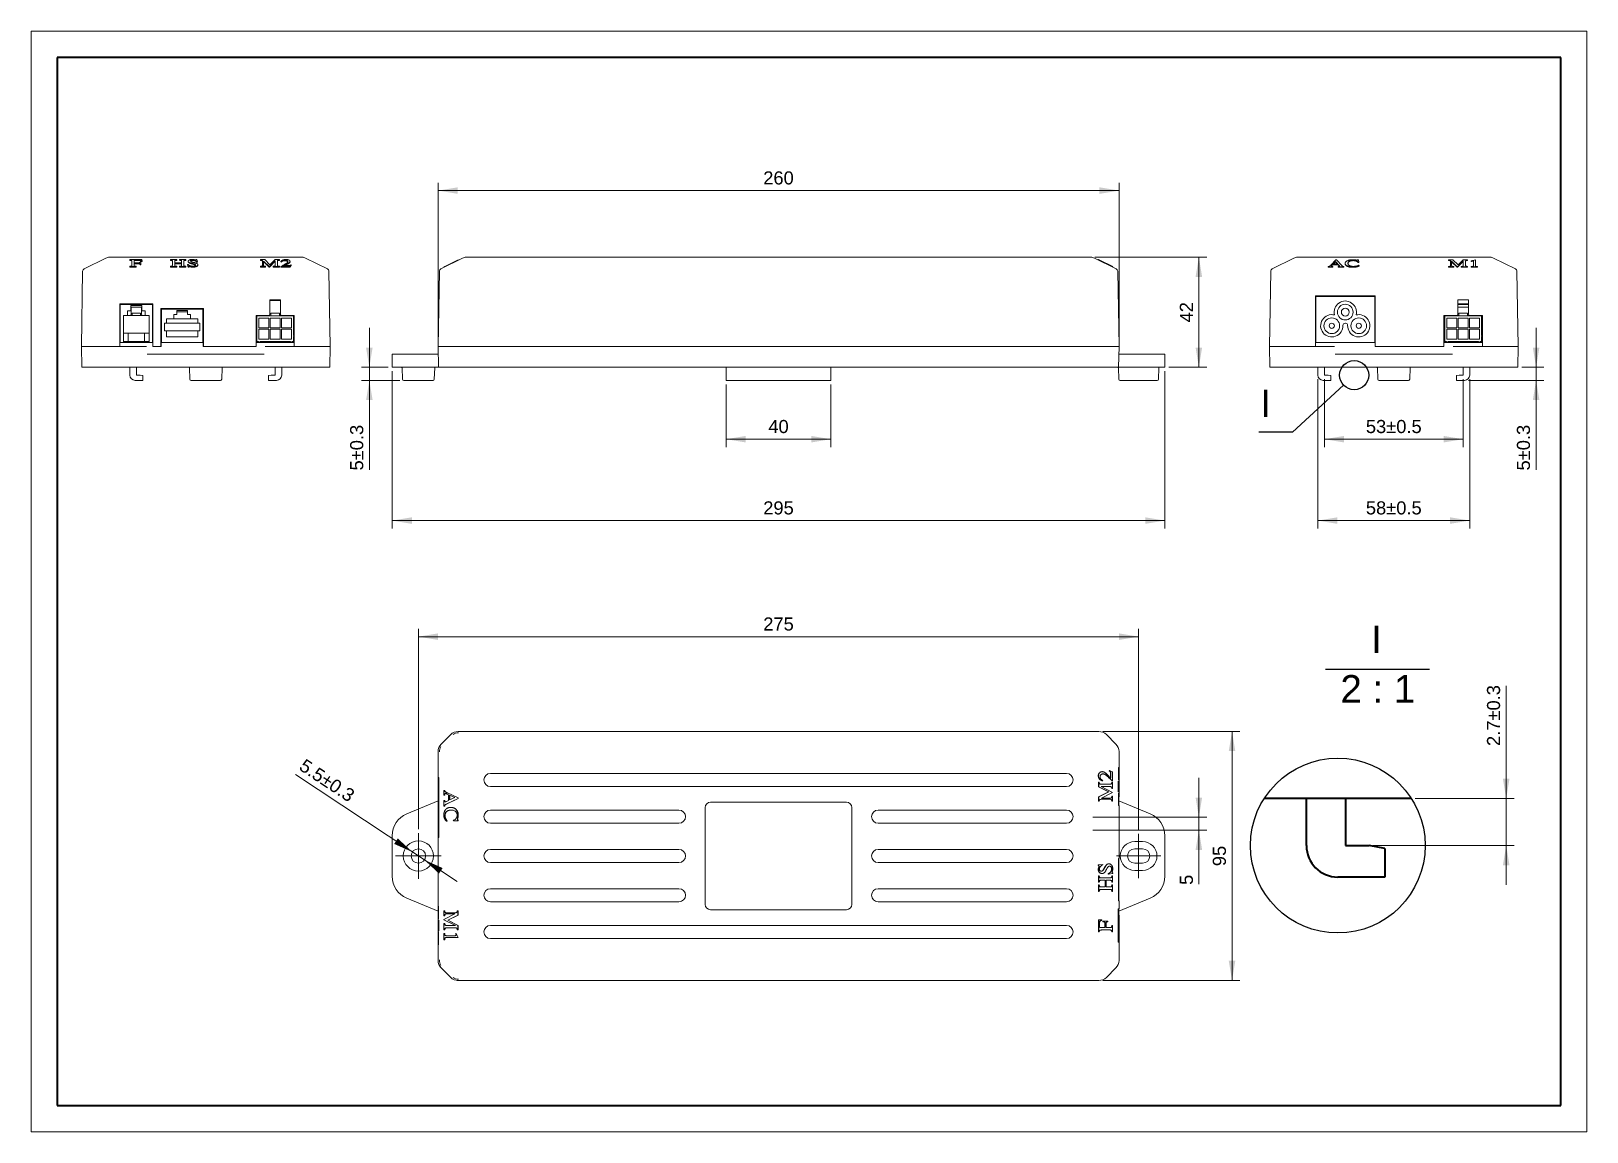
# Model space of a CAD drawing. Header units: millimetres. Extents: x -297 to 297, y -210 to 210.
import ezdxf

# ---------------------------------------------------------------- set-up
doc = ezdxf.new("R2010")
doc.units = ezdxf.units.MM
doc.layers.get('0').update_dxf_attribs({"lineweight": 20})
for name, color, linetype, lineweight in [('CAXA0', 7, 'Continuous', 70), ('粗实线层', 7, 'Continuous', 35), ('细实线层', 7, 'Continuous', 18)]:
    doc.layers.add(name, color=color, linetype=linetype, lineweight=lineweight)
doc.styles.add('标准', font='')
doc.styles.get('标准').set_extended_font_data('arial')
doc.dimstyles.new('标准', dxfattribs={"dimscale": 1.5, "dimtxt": 3.333333, "dimasz": 5, "dimexe": 2, "dimexo": 1, "dimgap": 1.5, "dimtad": 1, "dimdec": 1, "dimdsep": 46, "dimtxsty": '标准', "dimcen": 2.5, "dimdle": 10, "dimclrd": 256, "dimclre": 256, "dimclrt": 7, "dimadec": 0, "dimazin": 0, "dimtfac": 0.714286, "dimtdec": 1, "dimtmove": 0, "dimatfit": 3, "dimfxl": 0, "dimtolj": 1, "dimarcsym": 0})
doc.dimstyles.new('标准$0', dxfattribs={"dimscale": 1.5, "dimtxt": 3.333333, "dimasz": 5, "dimexe": 2, "dimexo": 1, "dimgap": 1.5, "dimtad": 1, "dimdec": 1, "dimdsep": 46, "dimtxsty": '标准', "dimcen": 2.5, "dimdle": 10, "dimclrd": 256, "dimclre": 256, "dimclrt": 7, "dimadec": 0, "dimazin": 0, "dimtfac": 0.714286, "dimtdec": 1, "dimtmove": 0, "dimatfit": 3, "dimfxl": 0, "dimtolj": 1, "dimarcsym": 0})

msp = doc.modelspace()

# ---------------------------------------------------------------- blocks, each defined once
blk = doc.blocks.new('*X4')
for points in [[(148.85, -89.92), (150.1, -82.42), (147.6, -82.42)], [(148.85, -94.92), (150.1, -102.42), (147.6, -102.42)]]:
    blk.add_hatch(color=256).paths.add_polyline_path(points, flags=0)
blk.add_line((148.85, -74.92), (148.85, -115.49))
at = {"linetype": 'Continuous'}
for p, q in [((108.4, -89.92), (151.85, -89.92)), ((108.4, -94.92), (151.85, -94.92))]:
    blk.add_line(p, q, dxfattribs=at)
at = {"color": 7, "insert": (144.09, -113.83), "char_height": 5, "width": 10, "attachment_point": 5, "rotation": 90, "style": '标准'}
blk.add_mtext('5', dxfattribs=at)
blk = doc.blocks.new('*X5')
for points in [[(196.77, 54.3), (204.27, 55.55), (204.27, 53.05)], [(249.77, 54.3), (242.27, 55.55), (242.27, 53.05)]]:
    blk.add_hatch(color=256).paths.add_polyline_path(points, flags=0)
at = {"linetype": 'Continuous'}
for p, q in [((196.77, 77.23), (196.77, 51.3)), ((249.77, 77.23), (249.77, 51.3))]:
    blk.add_line(p, q, dxfattribs=at)
blk.add_line((196.77, 54.3), (249.77, 54.3))
at = {"color": 7, "linetype": 'Continuous', "insert": (223.27, 59.1), "char_height": 5, "width": 41.4787, "attachment_point": 5, "style": '标准'}
blk.add_mtext('53%%P0.5', dxfattribs=at)
blk = doc.blocks.new('*X6')
for points in [[(194.27, 23.25), (201.77, 24.5), (201.77, 22)], [(252.27, 23.25), (244.77, 24.5), (244.77, 22)]]:
    blk.add_hatch(color=256).paths.add_polyline_path(points, flags=0)
at = {"linetype": 'Continuous'}
for p, q in [((194.27, 77.23), (194.27, 20.25)), ((252.27, 77.23), (252.27, 20.25))]:
    blk.add_line(p, q, dxfattribs=at)
blk.add_line((194.27, 23.25), (252.27, 23.25))
at = {"color": 7, "linetype": 'Continuous', "insert": (223.27, 28.05), "char_height": 5, "width": 41.4787, "attachment_point": 5, "style": '标准'}
blk.add_mtext('58%%P0.5', dxfattribs=at)
blk = doc.blocks.new('*X7')
for points in [[(277.61, 81.73), (278.86, 89.23), (276.36, 89.23)], [(277.61, 76.73), (278.86, 69.23), (276.36, 69.23)]]:
    blk.add_hatch(color=256).paths.add_polyline_path(points, flags=0)
blk.add_line((277.61, 96.73), (277.61, 42.66))
at = {"linetype": 'Continuous'}
for p, q in [((272.13, 81.73), (280.61, 81.73)), ((251.77, 76.73), (280.61, 76.73))]:
    blk.add_line(p, q, dxfattribs=at)
at = {"color": 7, "linetype": 'Continuous', "insert": (272.81, 51.07), "char_height": 5, "width": 33.6357, "attachment_point": 5, "rotation": 90, "style": '标准'}
blk.add_mtext('5%%P0.3', dxfattribs=at)
blk = doc.blocks.new('*X8')
for points in [[(-149.14, -21.05), (-141.64, -19.8), (-141.64, -22.3)], [(125.86, -21.05), (118.36, -19.8), (118.36, -22.3)]]:
    blk.add_hatch(color=256).paths.add_polyline_path(points, flags=0)
at = {"linetype": 'Continuous'}
for p, q in [((-149.14, -94.48), (-149.14, -18.05)), ((125.86, -94.73), (125.86, -18.05))]:
    blk.add_line(p, q, dxfattribs=at)
blk.add_line((-149.14, -21.05), (125.86, -21.05))
at = {"color": 7, "linetype": 'Continuous', "insert": (-11.64, -16.25), "char_height": 5, "width": 22.3399, "attachment_point": 5, "style": '标准'}
blk.add_mtext('275', dxfattribs=at)
blk = doc.blocks.new('*X9')
for points in [[(-31.64, 54.3), (-24.14, 53.05), (-24.14, 55.55)], [(8.36, 54.3), (0.86, 53.05), (0.86, 55.55)]]:
    blk.add_hatch(color=256).paths.add_polyline_path(points, flags=0)
at = {"linetype": 'Continuous'}
for p, q in [((-31.64, 75.23), (-31.64, 51.3)), ((8.36, 75.23), (8.36, 51.3))]:
    blk.add_line(p, q, dxfattribs=at)
blk.add_line((8.36, 54.3), (-31.64, 54.3))
at = {"color": 7, "linetype": 'Continuous', "insert": (-11.64, 59.1), "char_height": 5, "width": 14.6875, "attachment_point": 5, "style": '标准'}
blk.add_mtext('40', dxfattribs=at)
blk = doc.blocks.new('*X10')
for points in [[(-159.14, 23.25), (-151.64, 24.5), (-151.64, 22)], [(135.86, 23.25), (128.36, 24.5), (128.36, 22)]]:
    blk.add_hatch(color=256).paths.add_polyline_path(points, flags=0)
at = {"linetype": 'Continuous'}
for p, q in [((-159.14, 80.23), (-159.14, 20.25)), ((135.86, 80.23), (135.86, 20.25))]:
    blk.add_line(p, q, dxfattribs=at)
blk.add_line((-159.14, 23.25), (135.86, 23.25))
at = {"color": 7, "linetype": 'Continuous', "insert": (-11.64, 28.05), "char_height": 5, "width": 22.3399, "attachment_point": 5, "style": '标准'}
blk.add_mtext('295', dxfattribs=at)
blk = doc.blocks.new('*X11')
for points in [[(-167.86, 81.73), (-166.61, 89.23), (-169.11, 89.23)], [(-167.86, 76.73), (-166.61, 69.23), (-169.11, 69.23)]]:
    blk.add_hatch(color=256).paths.add_polyline_path(points, flags=0)
blk.add_line((-167.86, 96.73), (-167.86, 42.66))
at = {"linetype": 'Continuous'}
for p, q in [((-160.64, 81.73), (-170.86, 81.73)), ((-156.23, 76.73), (-170.86, 76.73))]:
    blk.add_line(p, q, dxfattribs=at)
at = {"color": 7, "linetype": 'Continuous', "insert": (-172.66, 51.07), "char_height": 5, "width": 33.6357, "attachment_point": 5, "rotation": 90, "style": '标准'}
blk.add_mtext('5%%P0.3', dxfattribs=at)
blk = doc.blocks.new('*X12')
for points in [[(-151.43, -103.21), (-157, -98.04), (-158.38, -100.12)], [(-146.85, -106.25), (-139.9, -109.34), (-141.28, -111.43)]]:
    blk.add_hatch(color=256).paths.add_polyline_path(points, flags=0)
blk.add_line((-196.1, -73.68), (-134.33, -114.52))
at = {"color": 7, "linetype": 'Continuous', "insert": (-184.01, -75.92), "char_height": 5, "width": 45.282, "attachment_point": 5, "rotation": 326.53232, "style": '标准'}
blk.add_mtext('5.5%%P0.3', dxfattribs=at)
blk = doc.blocks.new('*X13')
for points in [[(161.51, -57.23), (162.76, -64.73), (160.26, -64.73)], [(161.51, -152.23), (162.76, -144.73), (160.26, -144.73)]]:
    blk.add_hatch(color=256).paths.add_polyline_path(points, flags=0)
at = {"linetype": 'Continuous'}
for p, q in [((112.2, -57.23), (164.51, -57.23)), ((112.2, -152.23), (164.51, -152.23))]:
    blk.add_line(p, q, dxfattribs=at)
blk.add_line((161.51, -57.23), (161.51, -152.23))
at = {"color": 7, "linetype": 'Continuous', "insert": (156.7, -104.73), "char_height": 5, "width": 14.3979, "attachment_point": 5, "rotation": 90, "style": '标准'}
blk.add_mtext('95', dxfattribs=at)
blk = doc.blocks.new('*X14')
for points in [[(148.85, 123.73), (150.1, 116.23), (147.6, 116.23)], [(148.85, 81.73), (150.1, 89.23), (147.6, 89.23)]]:
    blk.add_hatch(color=256).paths.add_polyline_path(points, flags=0)
at = {"linetype": 'Continuous'}
for p, q in [((109.15, 123.73), (151.85, 123.73)), ((137.36, 81.73), (151.85, 81.73))]:
    blk.add_line(p, q, dxfattribs=at)
blk.add_line((148.85, 123.73), (148.85, 81.73))
at = {"color": 7, "linetype": 'Continuous', "insert": (144.09, 102.73), "char_height": 5, "width": 14.6189, "attachment_point": 5, "rotation": 90, "style": '标准'}
blk.add_mtext('42', dxfattribs=at)
blk = doc.blocks.new('CAXBLOCK11')
at = {"layer": 'CAXA0', "linetype": 'Continuous', "lineweight": 25}
for p, q in [((-4.09, -3.77), (-23.53, -21.69)), ((-23.53, -21.69), (-36.38, -21.69))]:
    blk.add_line(p, q, dxfattribs=at)
blk.add_circle((0, 0), 5.56, dxfattribs=at)
at = {"layer": 'CAXA0', "linetype": 'Continuous', "lineweight": 25, "insert": (-35.86, -5.51), "char_height": 10.5, "width": 6.2253, "attachment_point": 1, "style": '标准'}
blk.add_mtext('I', dxfattribs=at)
blk = doc.blocks.new('CAXBLOCK12')
at = {"color": 7, "linetype": 'Continuous', "lineweight": 35}
for p, q in [((28.08, 18), (-28.08, 18)), ((-12, 0), (-12, 18)), ((3, 18), (3, 0)), ((3, 0), (12, 0)), ((18, -1.06), (12, 0)), ((18, -1.06), (18, -12)), ((18, -12), (0, -12))]:
    blk.add_line(p, q, dxfattribs=at)
blk.add_arc((0, 0), 12, 180, 270, dxfattribs=at)
at = {"layer": 'CAXA0', "linetype": 'Continuous', "lineweight": 25}
blk.add_line((-4.75, 67.32), (34.98, 67.32), dxfattribs=at)
blk.add_circle((0, 0), 33.35, dxfattribs=at)
at = {"layer": 'CAXA0', "linetype": 'Continuous', "lineweight": 25, "char_height": 10.5, "attachment_point": 1, "style": '标准'}
for s, insert, width in [('I', (12.71, 83.96), 6.2253), ('2 : 1', (1.02, 65.06), 46.7678)]:
    blk.add_mtext(s, dxfattribs=dict(at, insert=insert, width=width))
blk = doc.blocks.new('*X17')
for points in [[(266.19, -82.77), (267.44, -75.27), (264.94, -75.27)], [(266.19, -100.77), (267.44, -108.27), (264.94, -108.27)]]:
    blk.add_hatch(color=256).paths.add_polyline_path(points, flags=0)
blk.add_line((266.19, -39.77), (266.19, -115.77))
at = {"linetype": 'Continuous'}
for p, q in [((231.48, -82.77), (269.19, -82.77)), ((215.4, -100.77), (269.19, -100.77))]:
    blk.add_line(p, q, dxfattribs=at)
at = {"color": 7, "linetype": 'Continuous', "insert": (261.39, -51.14), "char_height": 5, "width": 45.4573, "attachment_point": 5, "rotation": 90, "style": '标准'}
blk.add_mtext('2.7%%P0.3', dxfattribs=at)
blk = doc.blocks.new('*X18')
for points in [[(-141.64, 149.16), (-134.14, 150.41), (-134.14, 147.91)], [(118.36, 149.16), (110.86, 150.41), (110.86, 147.91)]]:
    blk.add_hatch(color=256).paths.add_polyline_path(points, flags=0)
at = {"linetype": 'Continuous'}
for p, q in [((-141.64, 91.23), (-141.64, 152.16)), ((118.36, 91.23), (118.36, 152.16))]:
    blk.add_line(p, q, dxfattribs=at)
blk.add_line((-141.64, 149.16), (118.36, 149.16))
at = {"color": 7, "insert": (-11.64, 153.96), "char_height": 5, "width": 22.2256, "attachment_point": 5, "style": '标准'}
blk.add_mtext('260', dxfattribs=at)
blk = doc.blocks.new('$CAXA_FRAME_13B17AC1$')
at = {"layer": '粗实线层'}
for p, q in [((-287, 200), (-287, -200)), ((287, 200), (-287, 200)), ((287, -200), (287, 200)), ((-287, -200), (287, -200))]:
    blk.add_line(p, q, dxfattribs=at)
at = {"layer": '细实线层'}
for p, q in [((297, 210), (-297, 210)), ((-297, 210), (-297, -210)), ((297, -210), (297, 210)), ((-297, -210), (297, -210))]:
    blk.add_line(p, q, dxfattribs=at)

# ---------------------------------------------------------------- dimensions: what is measured, and where the dimension line sits
at = {"color": 7}
dim = msp.add_linear_dim(base=(118.36, 149.16), p1=(-141.64, 89.73), p2=(118.36, 89.73), text='260', dimstyle='标准$0', override={"dimsah": 1, "dimtzin": 0}, dxfattribs=at)
dim.commit()
dim.dimension.update_dxf_attribs({"geometry": '*X18', "text_midpoint": (-11.64, 153.96)})
at = {"color": 7, "linetype": 'Continuous'}
for base, p1, p2, angle, text, picture, middle in [((148.85, 81.73), (107.65, 123.73), (135.86, 81.73), 270, '42', '*X14', (144.09, 102.73)), ((-167.86, 76.73), (-159.14, 81.73), (-154.73, 76.73), 270, '5%%P0.3', '*X11', (-172.66, 51.07)), ((252.27, 23.25), (194.27, 78.73), (252.27, 78.73), 0, '58%%P0.5', '*X6', (223.27, 28.05)), ((161.51, -152.23), (110.7, -57.23), (110.7, -152.23), 270, '95', '*X13', (156.7, -104.73))]:
    dim = msp.add_linear_dim(base=base, p1=p1, p2=p2, angle=angle, text=text, dimstyle='标准$0', override={"dimsah": 1, "dimtzin": 0}, dxfattribs=at)
    dim.commit()
    dim.dimension.update_dxf_attribs({"geometry": picture, "text_midpoint": middle})
for base, p1, p2, text, picture, middle in [((277.61, 76.73), (270.63, 81.73), (250.27, 76.73), '5%%P0.3', '*X7', (272.81, 51.07)), ((266.19, -100.77), (229.98, -82.77), (213.9, -100.77), '2.7%%P0.3', '*X17', (261.39, -51.14))]:
    dim = msp.add_linear_dim(base=base, p1=p1, p2=p2, angle=270, text=text, dimstyle='标准$0', override={"dimsah": 1, "dimtzin": 0}, dxfattribs=at)
    dim.commit()
    dim.dimension.update_dxf_attribs({"geometry": picture, "text_midpoint": middle, "dimtype": 160})
at = {"color": 2, "linetype": 'Continuous'}
dim = msp.add_linear_dim(base=(135.86, 23.25), p1=(-159.14, 81.73), p2=(135.86, 81.73), text='295', dimstyle='标准$0', override={"dimsah": 1, "dimtzin": 0}, dxfattribs=at)
dim.commit()
dim.dimension.update_dxf_attribs({"geometry": '*X10', "text_midpoint": (-11.64, 28.05)})
at = {"color": 7, "linetype": 'Continuous'}
for base, p1, p2, text, picture, middle in [((249.77, 54.3), (196.77, 78.73), (249.77, 78.73), '53%%P0.5', '*X5', (223.27, 59.1)), ((-31.64, 54.3), (8.36, 76.73), (-31.64, 76.73), '40', '*X9', (-11.64, 59.1)), ((125.86, -21.05), (-149.14, -95.98), (125.86, -96.23), '275', '*X8', (-11.64, -16.25))]:
    dim = msp.add_linear_dim(base=base, p1=p1, p2=p2, text=text, dimstyle='标准$0', override={"dimsah": 1, "dimtzin": 0}, dxfattribs=at)
    dim.commit()
    dim.dimension.update_dxf_attribs({"geometry": picture, "text_midpoint": middle})
dim = msp.add_diameter_dim_2p(p1=(-146.85, -106.25), p2=(-151.43, -103.21), text='5.5%%P0.3', dimstyle='标准', override={"dimpost": '%%C<>', "dimsah": 1, "dimtzin": 0}, dxfattribs=at)
dim.commit()
dim.dimension.update_dxf_attribs({"geometry": '*X12', "text_midpoint": (-186.66, -79.93), "dimtype": 163})
at = {"color": 7}
dim = msp.add_linear_dim(base=(148.85, -94.92), p1=(106.9, -89.92), p2=(106.9, -94.92), angle=270, dimstyle='标准$0', override={"dimsah": 1, "dimtzin": 0, "dimarcsym": 1}, dxfattribs=at)
dim.commit()
dim.dimension.update_dxf_attribs({"geometry": '*X4', "text_midpoint": (144.09, -113.83), "dimtype": 160})

# ---------------------------------------------------------------- linework, layer by layer
at = {"color": 7, "linetype": 'Continuous'}
for p, q in [((-268.45, 123.42), (-276.77, 119.26)), ((-267.11, 123.73), (-193.53, 123.73)), ((-259.32, 122.55), (-259.32, 122.83)), ((-254.71, 122.83), (-259.32, 122.83)), ((-259.32, 120), (-259.32, 120.28)), ((-259.32, 120.18), (-256.87, 120.18)), ((-259.32, 120), (-256.87, 120)), ((-258.56, 122.3), (-258.56, 120.71)), ((-257.63, 121.61), (-257.63, 122.52)), ((-256.34, 121.61), (-257.63, 121.61)), ((-257.63, 120.71), (-257.63, 121.43)), ((-257.63, 121.43), (-256.34, 121.43)), ((-257.63, 121.26), (-256.34, 121.26)), ((-257.31, 122.65), (-256.01, 122.65)), ((-256.01, 122.47), (-257.31, 122.47)), ((-256.87, 120), (-256.87, 120.28)), ((-255.17, 121.98), (-255.39, 121.98)), ((-255.39, 120.89), (-255.39, 121.07)), ((-255.39, 121.07), (-255.17, 121.07)), ((-255.39, 120.89), (-255.17, 120.89)), ((-255.17, 120.89), (-255.17, 121.98)), ((-254.87, 122.05), (-254.87, 122.23)), ((-254.87, 122.23), (-254.65, 122.23)), ((-254.87, 122.05), (-254.65, 122.05)), ((-254.65, 122.23), (-254.71, 122.83)), ((-254.65, 122.05), (-254.65, 122.23)), ((-243.83, 122.55), (-243.83, 122.83)), ((-241.38, 122.83), (-243.83, 122.83)), ((-243.83, 120), (-243.83, 120.28)), ((-243.83, 120.18), (-241.38, 120.18)), ((-243.83, 120), (-241.38, 120)), ((-243.07, 122.3), (-243.07, 120.71)), ((-242.14, 121.58), (-242.14, 122.3)), ((-239.58, 121.58), (-242.14, 121.58)), ((-242.14, 120.71), (-242.14, 121.41)), ((-242.14, 121.41), (-239.58, 121.41)), ((-242.14, 121.23), (-239.58, 121.23)), ((-241.38, 122.55), (-241.38, 122.83)), ((-241.38, 120), (-241.38, 120.28)), ((-240.34, 122.55), (-240.34, 122.83)), ((-237.89, 122.83), (-240.34, 122.83)), ((-240.34, 120), (-240.34, 120.28)), ((-240.34, 120.18), (-237.89, 120.18)), ((-240.34, 120), (-237.89, 120)), ((-239.58, 122.3), (-239.58, 121.58)), ((-239.58, 121.41), (-239.58, 120.71)), ((-238.66, 120.71), (-238.66, 122.3)), ((-237.89, 122.55), (-237.89, 122.83)), ((-237.89, 120), (-237.89, 120.28)), ((-237.27, 120.99), (-237.01, 120.14)), ((-237.05, 120.99), (-237.27, 120.99)), ((-237.27, 120.81), (-237.01, 119.96)), ((-237.01, 119.96), (-237.01, 120.14)), ((-237.01, 120.14), (-236.79, 120.14)), ((-237.01, 119.96), (-236.79, 119.96)), ((-236.79, 119.96), (-236.79, 120.14)), ((-233.7, 122.87), (-233.92, 122.87)), ((-233.74, 121.84), (-233.74, 122.02)), ((-233.74, 122.02), (-233.53, 122.02)), ((-233.74, 121.84), (-233.53, 121.84)), ((-233.53, 122.02), (-233.7, 122.87)), ((-233.53, 121.84), (-233.53, 122.02)), ((-209.46, 122.55), (-209.46, 122.83)), ((-207.77, 122.83), (-209.46, 122.83)), ((-209.46, 120), (-209.46, 120.28)), ((-209.46, 120.18), (-207.5, 120.18)), ((-209.46, 120), (-207.5, 120)), ((-208.69, 122.3), (-208.69, 120.71)), ((-208.26, 120.71), (-208.26, 122.27)), ((-208.26, 122.27), (-206.15, 120.18)), ((-208.26, 122.09), (-206.15, 120)), ((-205.82, 120.88), (-207.77, 122.83)), ((-207.5, 120), (-207.5, 120.28)), ((-206.15, 120.18), (-206.04, 120.18)), ((-206.15, 120), (-206.15, 120.18)), ((-206.15, 120), (-206.04, 120)), ((-206.04, 120.18), (-203.85, 122.39)), ((-206.04, 120), (-203.85, 122.21)), ((-206.04, 120), (-206.04, 120.18)), ((-203.88, 122.83), (-205.82, 120.88)), ((-204.62, 120), (-204.62, 120.28)), ((-204.62, 120.18), (-202.16, 120.18)), ((-204.62, 120), (-202.16, 120)), ((-202.16, 122.83), (-203.88, 122.83)), ((-203.85, 122.39), (-203.85, 120.71)), ((-202.93, 120.71), (-202.93, 122.3)), ((-202.16, 122.55), (-202.16, 122.83)), ((-202.16, 120), (-202.16, 120.28)), ((-200.9, 120.62), (-201.64, 120.25)), ((-201.64, 120), (-201.64, 120.25)), ((-201.64, 120.18), (-198.21, 120.18)), ((-201.64, 120), (-198.21, 120)), ((-201.63, 121.93), (-201.63, 122.11)), ((-201.63, 122.11), (-201.46, 122.07)), ((-201.63, 121.93), (-201.46, 121.89)), ((-201.46, 121.89), (-201.46, 122.07)), ((-198.97, 120.53), (-200.67, 120.53)), ((-198.21, 120.18), (-197.71, 120.74)), ((-198.21, 120), (-197.71, 120.56)), ((-198.21, 120), (-198.21, 120.18)), ((-197.71, 120.74), (-197.87, 120.77)), ((-197.71, 120.56), (-197.71, 120.74)), ((-192.19, 123.42), (-183.87, 119.26)), ((-132.27, 123.42), (-140.59, 119.26)), ((-139.44, 120.06), (-139.16, 120.2)), ((-139.35, 119.88), (-139.44, 120.06)), ((-139.27, 119.92), (-139.36, 120.1)), ((-139.07, 120.02), (-139.16, 120.2)), ((-139.1, 120.23), (-133.99, 122.78)), ((-133.9, 122.6), (-133.99, 122.78)), ((-130.93, 123.73), (107.65, 123.73)), ((108.99, 123.42), (117.31, 119.26)), ((110.45, 122.69), (110.54, 122.87)), ((110.53, 122.65), (110.62, 122.83)), ((110.54, 122.87), (110.82, 122.73)), ((110.73, 122.55), (110.82, 122.73)), ((110.85, 122.71), (115.99, 120.14)), ((115.62, 120.1), (115.71, 120.28)), ((115.82, 120), (115.91, 120.18)), ((115.9, 119.96), (115.99, 120.14)), ((185.13, 123.42), (176.82, 119.26)), ((186.48, 123.73), (260.06, 123.73)), ((198.27, 119.92), (198.27, 120.2)), ((198.27, 120.1), (200.01, 120.1)), ((198.27, 119.92), (200.01, 119.92)), ((201.13, 122.78), (199.24, 120.74)), ((199.66, 120.7), (199.93, 120.98)), ((199.66, 120.52), (199.93, 120.8)), ((199.93, 120.8), (199.93, 120.98)), ((199.93, 120.98), (202.05, 120.98)), ((199.93, 120.8), (202.05, 120.8)), ((200.01, 119.92), (200.01, 120.2)), ((200.11, 121.17), (201, 122.14)), ((201.87, 121.17), (200.11, 121.17)), ((200.28, 121.17), (201, 121.96)), ((201, 121.96), (201, 122.14)), ((201, 122.14), (201.87, 121.17)), ((201, 121.96), (201.71, 121.17)), ((201.34, 122.78), (201.13, 122.78)), ((203.51, 120.51), (201.34, 122.78)), ((202.04, 119.92), (202.04, 120.2)), ((202.04, 120.1), (204.26, 120.1)), ((202.04, 119.92), (204.26, 119.92)), ((202.05, 120.8), (202.05, 120.98)), ((202.05, 120.98), (202.45, 120.56)), ((202.05, 120.8), (202.45, 120.38)), ((204.26, 119.92), (204.26, 120.2)), ((209.81, 122.78), (209.62, 122.78)), ((209.67, 121.87), (209.88, 121.89)), ((209.67, 121.69), (209.67, 121.87)), ((209.67, 121.69), (209.88, 121.71)), ((209.88, 121.89), (209.81, 122.78)), ((210.01, 120.56), (209.82, 120.65)), ((209.88, 121.71), (209.88, 121.89)), ((210.01, 120.39), (210.01, 120.56)), ((244.18, 122.46), (244.18, 122.74)), ((245.86, 122.74), (244.18, 122.74)), ((244.18, 119.92), (244.18, 120.2)), ((244.18, 120.1), (246.14, 120.1)), ((244.18, 119.92), (246.14, 119.92)), ((244.94, 122.21), (244.94, 120.62)), ((245.37, 120.62), (245.37, 122.18)), ((245.37, 122.18), (247.48, 120.1)), ((245.37, 122), (247.48, 119.92)), ((247.81, 120.8), (245.86, 122.74)), ((246.14, 119.92), (246.14, 120.2)), ((247.48, 120.1), (247.6, 120.1)), ((247.48, 119.92), (247.48, 120.1)), ((247.48, 119.92), (247.6, 119.92)), ((247.6, 120.1), (249.78, 122.31)), ((247.6, 119.92), (249.78, 122.13)), ((247.6, 119.92), (247.6, 120.1)), ((249.75, 122.74), (247.81, 120.8)), ((249.02, 119.92), (249.02, 120.2)), ((249.02, 120.1), (251.47, 120.1)), ((249.02, 119.92), (251.47, 119.92)), ((251.47, 122.74), (249.75, 122.74)), ((249.78, 122.31), (249.78, 120.62)), ((250.71, 120.62), (250.71, 122.21)), ((251.47, 122.46), (251.47, 122.74)), ((251.47, 119.92), (251.47, 120.2)), ((254.42, 122.78), (252.8, 122.4)), ((252.8, 122.14), (252.8, 122.4)), ((252.83, 119.92), (252.83, 120.2)), ((252.83, 120.1), (255.26, 120.1)), ((252.83, 119.92), (255.26, 119.92)), ((253.67, 122.24), (253.67, 120.51)), ((254.42, 120.51), (254.42, 122.78)), ((255.26, 119.92), (255.26, 120.2)), ((261.4, 123.42), (269.72, 119.26)), ((-277.32, 118.38), (-277.82, 89.73)), ((-183.32, 118.38), (-182.82, 89.73)), ((-141.14, 118.38), (-141.64, 89.73)), ((117.86, 118.38), (118.36, 89.73)), ((176.27, 118.38), (175.77, 89.73)), ((270.27, 118.38), (270.77, 89.73)), ((-201.82, 107.53), (-205.82, 107.53)), ((-205.82, 107.53), (-205.82, 102.03)), ((-201.82, 107.23), (-205.82, 107.23)), ((-201.82, 101.33), (-201.82, 107.53)), ((193.37, 108.98), (193.37, 89.73)), ((193.37, 108.98), (216.17, 108.98)), ((193.52, 108.73), (193.52, 91.23)), ((216.02, 108.73), (193.52, 108.73)), ((216.02, 91.23), (216.02, 108.73)), ((216.17, 108.98), (216.17, 89.73)), ((247.77, 107.53), (251.77, 107.53)), ((247.77, 107.53), (247.77, 102.03)), ((251.77, 107.53), (251.77, 102.03)), ((-263.17, 105.93), (-263.17, 89.73)), ((-250.47, 105.93), (-263.17, 105.93)), ((-262.97, 101.53), (-263.17, 101.53)), ((-262.97, 101.33), (-263.17, 101.33)), ((-262.97, 105.73), (-262.97, 91.23)), ((-250.67, 105.73), (-262.97, 105.73)), ((-261.72, 91.23), (-261.72, 101.53)), ((-251.92, 101.53), (-261.72, 101.53)), ((-260.17, 103.33), (-260.17, 101.53)), ((-258.92, 103.33), (-260.17, 103.33)), ((-258.92, 103.33), (-258.92, 105.26)), ((-258.92, 105.26), (-254.72, 105.26)), ((-258.92, 104.73), (-254.72, 104.73)), ((-258.82, 105.93), (-258.82, 105.73)), ((-258.82, 104.73), (-258.82, 102.03)), ((-258.42, 102.33), (-258.42, 101.53)), ((-255.22, 102.33), (-258.42, 102.33)), ((-255.22, 101.53), (-255.22, 102.33)), ((-254.82, 105.93), (-254.82, 105.73)), ((-254.82, 104.73), (-254.82, 102.03)), ((-254.72, 105.26), (-254.72, 103.33)), ((-253.47, 103.33), (-254.72, 103.33)), ((-253.47, 101.53), (-253.47, 103.33)), ((-251.92, 101.53), (-251.92, 91.23)), ((-250.67, 105.73), (-250.67, 91.23)), ((-250.47, 101.53), (-250.67, 101.53)), ((-250.47, 101.33), (-250.67, 101.33)), ((-250.47, 105.93), (-250.47, 89.73)), ((-247.42, 104.23), (-247.42, 89.73)), ((-231.22, 104.23), (-247.42, 104.23)), ((-247.22, 103.93), (-247.22, 91.23)), ((-231.42, 103.93), (-247.22, 103.93)), ((-242.52, 101.93), (-242.52, 100.23)), ((-241.37, 101.93), (-242.52, 101.93)), ((-241.37, 101.93), (-241.37, 103.46)), ((-241.37, 103.46), (-237.27, 103.46)), ((-241.37, 102.93), (-237.27, 102.93)), ((-237.27, 103.46), (-237.27, 101.93)), ((-236.12, 101.93), (-237.27, 101.93)), ((-236.12, 100.23), (-236.12, 101.93)), ((-231.42, 103.93), (-231.42, 91.23)), ((-231.22, 104.23), (-231.22, 89.73)), ((-206.32, 101.53), (-211.12, 101.53)), ((-211.12, 101.53), (-211.12, 89.73)), ((-210.77, 101.33), (-196.87, 101.33)), ((-210.77, 91.63), (-210.77, 101.33)), ((-205.42, 102.33), (-202.22, 102.33)), ((-205.42, 101.33), (-205.42, 102.33)), ((-202.22, 102.33), (-202.22, 101.33)), ((-196.52, 101.53), (-201.32, 101.53)), ((-200.57, 101.33), (-200.57, 101.53)), ((-199.62, 101.33), (-199.62, 101.53)), ((-196.87, 101.33), (-196.87, 93.83)), ((-196.52, 101.53), (-196.52, 89.73)), ((242.37, 101.53), (248.17, 101.53)), ((242.37, 101.53), (242.37, 89.73)), ((242.82, 101.33), (256.72, 101.33)), ((242.82, 91.63), (242.82, 101.33)), ((243.42, 101.33), (243.42, 101.53)), ((243.62, 101.53), (243.62, 101.33)), ((247.77, 105.93), (251.77, 105.93)), ((251.77, 105.73), (247.77, 105.73)), ((247.77, 104.73), (251.77, 104.73)), ((248.17, 102.33), (251.37, 102.33)), ((248.17, 101.33), (248.17, 102.33)), ((251.37, 102.33), (251.37, 101.33)), ((251.37, 101.53), (257.17, 101.53)), ((255.92, 101.53), (255.92, 101.33)), ((256.12, 101.33), (256.12, 101.53)), ((256.72, 101.33), (256.72, 93.83)), ((257.17, 101.53), (257.17, 89.73)), ((-246.12, 98.63), (-246.12, 95.63)), ((-232.52, 98.63), (-246.12, 98.63)), ((-232.52, 95.63), (-246.12, 95.63)), ((-245.27, 100.23), (-245.27, 98.63)), ((-233.37, 100.23), (-245.27, 100.23)), ((-245.27, 95.63), (-245.27, 93.33)), ((-233.37, 98.63), (-233.37, 100.23)), ((-233.37, 93.33), (-233.37, 95.63)), ((-232.52, 95.63), (-232.52, 98.63)), ((-210.02, 100.53), (-206.22, 100.53)), ((-210.02, 96.73), (-210.02, 100.53)), ((-206.22, 96.73), (-210.02, 96.73)), ((-210.02, 96.23), (-206.22, 96.23)), ((-210.02, 92.43), (-210.02, 96.23)), ((-206.22, 100.53), (-206.22, 96.73)), ((-206.22, 96.23), (-206.22, 92.43)), ((-205.72, 100.53), (-201.92, 100.53)), ((-205.72, 96.73), (-205.72, 100.53)), ((-201.92, 96.73), (-205.72, 96.73)), ((-205.72, 96.23), (-201.92, 96.23)), ((-205.72, 92.43), (-205.72, 96.23)), ((-201.92, 100.53), (-201.92, 96.73)), ((-201.92, 96.23), (-201.92, 92.43)), ((-201.42, 100.53), (-197.62, 100.53)), ((-201.42, 96.73), (-201.42, 100.53)), ((-197.62, 96.73), (-201.42, 96.73)), ((-201.42, 96.23), (-197.62, 96.23)), ((-201.42, 92.43), (-201.42, 96.23)), ((-197.62, 100.53), (-197.62, 96.73)), ((-197.62, 96.23), (-197.62, 92.43)), ((243.57, 100.53), (247.37, 100.53)), ((243.57, 96.73), (243.57, 100.53)), ((247.37, 96.73), (243.57, 96.73)), ((243.57, 96.23), (247.37, 96.23)), ((243.57, 92.43), (243.57, 96.23)), ((247.37, 100.53), (247.37, 96.73)), ((247.37, 96.23), (247.37, 92.43)), ((247.87, 100.53), (251.67, 100.53)), ((247.87, 96.73), (247.87, 100.53)), ((251.67, 96.73), (247.87, 96.73)), ((247.87, 96.23), (251.67, 96.23)), ((247.87, 92.43), (247.87, 96.23)), ((251.67, 100.53), (251.67, 96.73)), ((251.67, 96.23), (251.67, 92.43)), ((252.17, 100.53), (255.97, 100.53)), ((252.17, 96.73), (252.17, 100.53)), ((255.97, 96.73), (252.17, 96.73)), ((252.17, 96.23), (255.97, 96.23)), ((252.17, 92.43), (252.17, 96.23)), ((255.97, 100.53), (255.97, 96.73)), ((255.97, 96.23), (255.97, 92.43)), ((-277.82, 89.73), (-277.68, 81.73)), ((-253, 89.73), (-277.82, 89.73)), ((-262.97, 93.03), (-263.17, 93.03)), ((-250.47, 91.23), (-263.17, 91.23)), ((-263.07, 91.23), (-263.07, 89.73)), ((-251.92, 94.73), (-261.72, 94.73)), ((-261.72, 91.63), (-251.92, 91.63)), ((-259.92, 91.63), (-259.92, 94.73)), ((-253.72, 91.63), (-253.72, 94.73)), ((-250.67, 93.03), (-250.47, 93.03)), ((-250.57, 89.73), (-250.57, 91.23)), ((-247.32, 89.73), (-250.57, 89.73)), ((-231.22, 91.23), (-247.42, 91.23)), ((-247.32, 89.73), (-247.32, 91.23)), ((-245.27, 93.33), (-233.37, 93.33)), ((-231.32, 89.73), (-231.32, 91.23)), ((-211.07, 89.73), (-231.32, 89.73)), ((-196.57, 91.23), (-211.07, 91.23)), ((-211.07, 89.73), (-211.07, 91.23)), ((-210.22, 91.63), (-210.77, 91.63)), ((-210.22, 91.23), (-210.22, 91.63)), ((-206.22, 92.43), (-210.02, 92.43)), ((-198.02, 91.63), (-209.62, 91.63)), ((-209.62, 91.63), (-209.62, 91.23)), ((-208.62, 91.63), (-208.62, 91.23)), ((-182.82, 89.73), (-207.64, 89.73)), ((-207.52, 91.63), (-207.52, 91.23)), ((-206.5, 91.23), (-206.5, 91.63)), ((-201.92, 92.43), (-205.72, 92.43)), ((-205.4, 91.23), (-205.4, 91.63)), ((-204.37, 91.63), (-204.37, 91.23)), ((-203.27, 91.63), (-203.27, 91.23)), ((-202.25, 91.23), (-202.25, 91.63)), ((-197.62, 92.43), (-201.42, 92.43)), ((-201.15, 91.23), (-201.15, 91.63)), ((-200.57, 91.23), (-200.57, 91.63)), ((-200.42, 91.23), (-200.42, 91.63)), ((-200.12, 91.63), (-200.12, 91.23)), ((-199.02, 91.63), (-199.02, 91.23)), ((-198.02, 91.23), (-198.02, 91.63)), ((-196.87, 91.63), (-197.42, 91.63)), ((-197.42, 91.63), (-197.42, 91.23)), ((-196.87, 93.83), (-196.52, 93.83)), ((-196.52, 93.43), (-196.87, 93.43)), ((-196.87, 93.43), (-196.87, 91.63)), ((-196.57, 91.23), (-196.57, 89.73)), ((-182.82, 89.73), (-182.96, 81.73)), ((-141.64, 89.73), (-141.5, 81.73)), ((-141.64, 89.73), (118.36, 89.73)), ((118.36, 89.73), (118.22, 81.73)), ((175.77, 89.73), (175.91, 81.73)), ((200.59, 89.73), (175.77, 89.73)), ((193.52, 94.23), (193.37, 94.23)), ((193.52, 93.23), (193.37, 93.23)), ((193.37, 91.63), (193.52, 91.63)), ((193.42, 89.73), (193.42, 91.23)), ((216.12, 91.23), (193.42, 91.23)), ((216.17, 94.23), (216.02, 94.23)), ((216.17, 93.23), (216.02, 93.23)), ((216.12, 91.23), (216.12, 89.73)), ((216.12, 89.73), (242.42, 89.73)), ((242.42, 91.23), (257.12, 91.23)), ((242.42, 91.23), (242.42, 89.73)), ((242.77, 93.03), (242.82, 93.03)), ((242.77, 91.23), (242.77, 93.03)), ((243.37, 91.63), (242.82, 91.63)), ((243.37, 91.23), (243.37, 91.63)), ((247.37, 92.43), (243.57, 92.43)), ((255.57, 91.63), (243.97, 91.63)), ((243.97, 91.63), (243.97, 91.23)), ((244.87, 91.23), (244.87, 91.63)), ((244.97, 91.63), (244.97, 91.23)), ((270.77, 89.73), (245.94, 89.73)), ((246.07, 91.63), (246.07, 91.23)), ((247.02, 91.63), (247.02, 91.23)), ((247.09, 91.23), (247.09, 91.63)), ((251.67, 92.43), (247.87, 92.43)), ((248.19, 91.23), (248.19, 91.63)), ((248.52, 91.63), (248.52, 91.23)), ((249.02, 91.63), (249.02, 91.23)), ((249.22, 91.63), (249.22, 91.23)), ((250.32, 91.63), (250.32, 91.23)), ((250.52, 91.63), (250.52, 91.23)), ((251.02, 91.63), (251.02, 91.23)), ((251.34, 91.23), (251.34, 91.63)), ((255.97, 92.43), (252.17, 92.43)), ((252.44, 91.23), (252.44, 91.63)), ((252.52, 91.63), (252.52, 91.23)), ((253.47, 91.63), (253.47, 91.23)), ((254.57, 91.63), (254.57, 91.23)), ((254.67, 91.63), (254.67, 91.23)), ((255.57, 91.23), (255.57, 91.63)), ((256.72, 91.63), (256.17, 91.63)), ((256.17, 91.63), (256.17, 91.23)), ((256.72, 93.83), (257.12, 93.83)), ((257.12, 93.43), (256.72, 93.43)), ((256.72, 93.43), (256.72, 91.63)), ((256.77, 93.03), (256.72, 93.03)), ((256.77, 93.03), (256.77, 91.23)), ((257.12, 93.83), (257.12, 93.43)), ((257.12, 91.23), (257.12, 89.73)), ((270.77, 89.73), (270.63, 81.73)), ((-207.96, 86.73), (-252.68, 86.73)), ((-159.14, 81.73), (-159.14, 86.73)), ((-141.59, 86.73), (-159.14, 86.73)), ((118.31, 86.73), (135.86, 86.73)), ((135.86, 81.73), (135.86, 86.73)), ((200.91, 86.73), (245.63, 86.73)), ((-182.96, 81.73), (-277.68, 81.73)), ((-259.32, 81.73), (-259.32, 78.73)), ((-256.82, 78.73), (-256.82, 81.73)), ((-255.32, 78.73), (-256.82, 78.73)), ((-254.32, 78.56), (-255.32, 78.73)), ((-254.32, 76.73), (-254.32, 78.56)), ((-236.56, 81.54), (-236.41, 77.22)), ((-224.08, 81.54), (-224.23, 77.22)), ((-205.32, 78.73), (-206.32, 78.56)), ((-206.32, 78.56), (-206.32, 76.73)), ((-203.82, 78.73), (-205.32, 78.73)), ((-203.82, 81.73), (-203.82, 78.73)), ((-201.32, 78.73), (-201.32, 81.73)), ((135.86, 81.73), (-159.14, 81.73)), ((-155.38, 81.54), (-155.23, 77.22)), ((-142.9, 81.54), (-143.05, 77.22)), ((-31.64, 76.73), (-31.64, 81.73)), ((8.36, 81.73), (8.36, 76.73)), ((118.12, 81.54), (118.27, 77.22)), ((133.6, 81.54), (133.45, 77.22)), ((270.63, 81.73), (175.91, 81.73)), ((194.27, 78.73), (194.27, 81.73)), ((196.77, 81.73), (196.77, 78.73)), ((196.77, 78.73), (198.27, 78.73)), ((199.27, 78.56), (198.27, 78.73)), ((199.27, 78.56), (199.27, 76.73)), ((217.02, 81.54), (217.18, 77.22)), ((229.51, 81.54), (229.36, 77.22)), ((248.27, 78.73), (247.27, 78.56)), ((247.27, 76.73), (247.27, 78.56)), ((248.27, 78.73), (249.77, 78.73)), ((249.77, 78.73), (249.77, 81.73)), ((252.27, 81.73), (252.27, 78.73)), ((-257.32, 76.73), (-254.32, 76.73)), ((-224.73, 76.73), (-235.91, 76.73)), ((-206.32, 76.73), (-203.32, 76.73)), ((-143.55, 76.73), (-154.73, 76.73)), ((8.36, 76.73), (-31.64, 76.73)), ((132.95, 76.73), (118.77, 76.73)), ((199.27, 76.73), (196.27, 76.73)), ((228.86, 76.73), (217.68, 76.73)), ((250.27, 76.73), (247.27, 76.73)), ((-140.47, -62.06), (-136.81, -58.4)), ((-133.98, -57.23), (110.7, -57.23)), ((117.19, -62.06), (113.53, -58.4)), ((-141.64, -74.83), (-141.64, -64.89)), ((118.36, -64.89), (118.36, -70.93)), ((118.15, -70.93), (118.36, -70.93)), ((118.15, -70.93), (118.15, -75.73)), ((118.15, -70.98), (118.36, -70.98)), ((118.36, -82.05), (118.36, -70.98)), ((-141.3, -74.83), (-141.64, -74.83)), ((-141.64, -82.05), (-141.64, -74.88)), ((-141.64, -74.88), (-141.3, -74.88)), ((-141.3, -74.83), (-141.3, -97.63)), ((-121.64, -73.23), (98.36, -73.23)), ((110.53, -76.57), (110.82, -76.57)), ((110.53, -76.57), (110.53, -78.29)), ((110.62, -76.57), (110.62, -78.29)), ((112.06, -76.04), (112.13, -75.87)), ((114.62, -74.98), (114.95, -75.31)), ((114.7, -72.12), (114.65, -72.28)), ((114.65, -72.28), (114.74, -72.28)), ((114.7, -72.12), (114.79, -72.12)), ((114.79, -72.12), (114.74, -72.28)), ((115.91, -72.62), (114.79, -72.12)), ((114.95, -75.31), (115.69, -76.05)), ((115.04, -75.31), (115.78, -76.05)), ((115.12, -73.38), (115.12, -74.98)), ((115.21, -75.08), (115.17, -75.04)), ((115.21, -73.38), (115.21, -75.08)), ((115.62, -76.57), (115.91, -76.57)), ((115.78, -76.05), (115.91, -76.05)), ((115.91, -76.05), (115.91, -72.62)), ((115.91, -79.03), (115.91, -76.57)), ((118.05, -76.23), (118.15, -76.23)), ((118.05, -76.23), (118.05, -80.23)), ((-141.59, -97.58), (-141.59, -82.61)), ((-139.36, -79.73), (-139.36, -81.47)), ((-139.07, -79.73), (-139.36, -79.73)), ((-139.07, -81.47), (-139.36, -81.47)), ((-138.54, -84.97), (-133.99, -82.81)), ((-138.45, -84.97), (-133.9, -82.81)), ((-138.16, -81.13), (-137.6, -81.39)), ((-133.99, -82.59), (-138.08, -80.7)), ((-133.9, -82.59), (-137.99, -80.7)), ((-137.6, -81.39), (-137.6, -83.51)), ((-137.22, -83.33), (-137.22, -81.58)), ((-137.22, -81.58), (-135.27, -82.46)), ((-135.27, -82.46), (-137.22, -83.33)), ((-137.13, -83.29), (-137.13, -81.62)), ((-133.99, -82.81), (-133.99, -82.59)), ((-133.9, -82.59), (-133.99, -82.59)), ((-133.9, -82.81), (-133.99, -82.81)), ((-133.9, -82.81), (-133.9, -82.59)), ((98.36, -78.23), (-121.64, -78.23)), ((110.53, -78.29), (110.62, -78.29)), ((110.53, -78.29), (114.41, -80.23)), ((114.41, -80.23), (110.53, -82.18)), ((110.53, -82.18), (110.62, -82.18)), ((110.53, -82.18), (110.53, -83.87)), ((110.62, -78.29), (114.5, -80.23)), ((114.5, -80.23), (110.62, -82.18)), ((110.62, -82.18), (110.62, -83.87)), ((111.49, -78.26), (114.85, -78.26)), ((115.91, -80.45), (111.49, -78.26)), ((114.85, -77.34), (111.67, -77.34)), ((111.67, -83.1), (114.85, -83.1)), ((111.74, -82.67), (115.91, -80.56)), ((114.85, -82.67), (111.74, -82.67)), ((114.41, -80.23), (114.5, -80.23)), ((115.62, -79.03), (115.91, -79.03)), ((115.62, -81.91), (115.91, -81.91)), ((115.91, -80.56), (115.91, -80.45)), ((115.91, -83.87), (115.91, -81.91)), ((118.05, -80.23), (118.15, -80.23)), ((118.15, -80.73), (118.15, -85.53)), ((118.31, -82.61), (118.31, -85.48)), ((-153.58, -88.68), (-141.59, -83.71)), ((-139.36, -83.51), (-139.36, -85.73)), ((-139.07, -83.51), (-139.36, -83.51)), ((-139.07, -85.73), (-139.36, -85.73)), ((-137.6, -83.51), (-138.44, -83.92)), ((-121.64, -87.23), (-49.64, -87.23)), ((-39.64, -123.23), (-39.64, -86.23)), ((-37.64, -84.23), (14.36, -84.23)), ((16.36, -86.23), (16.36, -123.23)), ((26.36, -87.23), (98.36, -87.23)), ((110.53, -83.87), (110.82, -83.87)), ((115.62, -83.87), (115.91, -83.87)), ((118.15, -85.48), (118.31, -85.48)), ((118.15, -85.53), (118.36, -85.53)), ((118.31, -83.71), (130.3, -88.68)), ((118.36, -85.53), (118.36, -105.63)), ((-138.42, -91.47), (-138.25, -91.29)), ((-138.33, -91.47), (-138.16, -91.29)), ((-138.16, -91.29), (-138.25, -91.29)), ((-135.81, -91.13), (-135.78, -91.35)), ((-135.78, -91.35), (-133.99, -91.27)), ((-135.69, -91.35), (-133.9, -91.27)), ((-133.99, -91.27), (-133.99, -91.09)), ((-133.9, -91.09), (-133.99, -91.09)), ((-133.9, -91.27), (-133.99, -91.27)), ((-133.9, -91.27), (-133.9, -91.09)), ((-49.64, -92.23), (-121.64, -92.23)), ((98.36, -92.23), (26.36, -92.23)), ((-159.14, -112.47), (-159.14, -96.99)), ((-149.14, -113.48), (-149.14, -95.98)), ((-141.64, -123.83), (-141.64, -97.63)), ((-141.3, -97.63), (-141.64, -97.63)), ((-141.59, -97.58), (-141.3, -97.58)), ((127.36, -99.23), (124.36, -99.23)), ((125.86, -113.23), (125.86, -96.23)), ((135.86, -112.47), (135.86, -96.99)), ((-157.89, -104.73), (-140.39, -104.73)), ((-121.64, -102.23), (-49.64, -102.23)), ((26.36, -102.23), (98.36, -102.23)), ((117.36, -104.73), (134.36, -104.73)), ((118.11, -105.63), (118.36, -105.63)), ((118.11, -105.63), (118.11, -121.83)), ((118.11, -105.73), (118.31, -105.73)), ((118.31, -105.63), (118.31, -121.83)), ((127.36, -101.98), (124.36, -101.98)), ((-49.64, -107.23), (-121.64, -107.23)), ((98.36, -107.23), (26.36, -107.23)), ((112.15, -107.94), (110.45, -108.11)), ((110.45, -108.11), (110.54, -108.11)), ((110.45, -108.11), (110.45, -108.33)), ((110.45, -108.33), (110.54, -108.33)), ((110.53, -112.3), (110.82, -112.3)), ((110.53, -112.3), (110.53, -114.75)), ((112.24, -107.94), (110.54, -108.11)), ((110.54, -108.11), (110.54, -108.33)), ((110.62, -112.3), (110.62, -114.75)), ((112.24, -108.15), (112.24, -107.94)), ((114.2, -111.46), (114.29, -111.46)), ((114.2, -111.46), (114.2, -111.68)), ((114.2, -111.68), (114.29, -111.68)), ((114.29, -111.68), (115.99, -111.42)), ((114.29, -111.46), (114.29, -111.68)), ((115.62, -112.3), (115.91, -112.3)), ((115.91, -114.75), (115.91, -112.3)), ((115.99, -111.42), (115.99, -111.2)), ((124.36, -107.48), (127.36, -107.48)), ((124.36, -110.23), (127.36, -110.23)), ((-121.64, -117.23), (-49.64, -117.23)), ((26.36, -117.23), (98.36, -117.23)), ((110.53, -114.75), (110.82, -114.75)), ((110.53, -115.79), (110.82, -115.79)), ((110.53, -115.79), (110.53, -118.24)), ((110.53, -118.24), (110.82, -118.24)), ((110.62, -115.79), (110.62, -118.24)), ((114.85, -113.07), (111.67, -113.07)), ((111.67, -113.99), (113.11, -113.99)), ((113.11, -116.55), (111.67, -116.55)), ((111.67, -117.48), (114.85, -117.48)), ((113.02, -113.99), (113.02, -116.55)), ((113.11, -113.99), (113.11, -116.55)), ((113.46, -113.99), (114.85, -113.99)), ((113.46, -116.55), (113.46, -113.99)), ((114.85, -116.55), (113.46, -116.55)), ((115.62, -114.75), (115.91, -114.75)), ((115.62, -115.79), (115.91, -115.79)), ((115.62, -118.24), (115.91, -118.24)), ((115.91, -118.24), (115.91, -115.79)), ((-141.59, -125.75), (-153.58, -120.78)), ((-141.43, -123.83), (-141.64, -123.83)), ((-141.59, -123.88), (-141.59, -126.85)), ((-141.43, -123.88), (-141.59, -123.88)), ((-141.43, -123.83), (-141.43, -128.73)), ((-49.64, -122.23), (-121.64, -122.23)), ((98.36, -122.23), (26.36, -122.23)), ((118.11, -121.73), (118.31, -121.73)), ((118.11, -121.83), (118.36, -121.83)), ((130.3, -120.78), (118.31, -125.75)), ((118.36, -124.88), (118.36, -121.83)), ((-141.64, -127.41), (-141.64, -138.58)), ((-141.33, -129.23), (-141.43, -129.23)), ((-141.33, -129.23), (-141.33, -133.23)), ((-139.36, -125.64), (-139.36, -127.6)), ((-139.07, -125.64), (-139.36, -125.64)), ((-135.19, -126.83), (-139.36, -128.94)), ((-139.07, -127.6), (-139.36, -127.6)), ((-139.36, -128.94), (-139.36, -129.06)), ((-139.36, -129.06), (-134.94, -131.25)), ((-139.36, -130.48), (-139.36, -132.93)), ((-139.07, -130.48), (-139.36, -130.48)), ((-135.12, -126.4), (-138.31, -126.4)), ((-138.31, -126.83), (-135.19, -126.83)), ((-137.95, -129.28), (-134.07, -127.32)), ((-134.07, -131.22), (-137.95, -129.28)), ((-137.86, -129.28), (-137.95, -129.28)), ((-137.86, -129.28), (-133.98, -127.32)), ((-133.98, -131.22), (-137.86, -129.28)), ((-133.98, -125.64), (-134.27, -125.64)), ((-134.07, -127.32), (-134.07, -125.64)), ((-133.98, -127.32), (-134.07, -127.32)), ((-133.98, -127.32), (-133.98, -125.64)), ((14.36, -125.23), (-37.64, -125.23)), ((110.53, -129.12), (110.62, -129.12)), ((110.53, -129.12), (110.53, -133.73)), ((111.81, -129.06), (110.62, -129.12)), ((110.62, -129.12), (110.62, -133.73)), ((110.97, -131.72), (110.97, -130.42)), ((111.81, -129.28), (111.81, -129.06)), ((112.23, -129.58), (114.14, -129.58)), ((112.23, -129.58), (112.23, -129.8)), ((112.23, -129.8), (112.32, -129.8)), ((112.32, -129.58), (112.32, -129.8)), ((114.14, -129.8), (114.14, -129.58)), ((118.08, -124.88), (118.36, -124.88)), ((118.08, -124.88), (118.08, -137.58)), ((118.08, -124.98), (118.31, -124.98)), ((118.31, -124.88), (118.31, -126.85)), ((118.36, -127.41), (118.36, -144.57)), ((-141.33, -133.23), (-141.43, -133.23)), ((-141.43, -133.73), (-141.43, -138.63)), ((-139.07, -132.93), (-139.36, -132.93)), ((-139.36, -134.29), (-139.36, -136.72)), ((-139.07, -134.29), (-139.36, -134.29)), ((-138.98, -134.9), (-139.07, -134.9)), ((-135.08, -135.14), (-138.54, -135.14)), ((-133.9, -135.88), (-138.54, -135.88)), ((-134.94, -131.25), (-138.31, -131.25)), ((-138.31, -132.17), (-135.12, -132.17)), ((-134.67, -134.26), (-134.91, -134.26)), ((-133.99, -135.88), (-134.76, -134.26)), ((-133.9, -135.88), (-134.67, -134.26)), ((-133.98, -132.93), (-134.27, -132.93)), ((-134.07, -132.93), (-134.07, -131.22)), ((-133.98, -131.22), (-134.07, -131.22)), ((-133.98, -132.93), (-133.98, -131.22)), ((-121.64, -131.23), (98.36, -131.23)), ((98.36, -136.23), (-121.64, -136.23)), ((110.53, -133.73), (110.82, -133.73)), ((113.06, -132.04), (111.24, -132.04)), ((111.67, -132.97), (114.85, -132.97)), ((112.97, -130.75), (112.97, -132.04)), ((113.06, -130.75), (113.06, -132.04)), ((113.4, -132.04), (113.4, -130.75)), ((114.85, -132.04), (113.4, -132.04)), ((115.62, -131.28), (115.91, -131.28)), ((115.62, -133.73), (115.91, -133.73)), ((115.91, -133.73), (115.91, -131.28)), ((-141.43, -138.58), (-141.64, -138.58)), ((-141.64, -144.57), (-141.64, -138.63)), ((-141.43, -138.63), (-141.64, -138.63)), ((-139.07, -136.72), (-139.36, -136.72)), ((118.08, -137.48), (118.36, -137.48)), ((118.08, -137.58), (118.36, -137.58)), ((-140.47, -147.4), (-136.81, -151.06)), ((117.19, -147.4), (113.53, -151.06)), ((-133.98, -152.23), (110.7, -152.23))]:
    msp.add_line(p, q, dxfattribs=at)
for centre, radius in [((204.75, 102.78), 3), ((204.75, 102.78), 1.5), ((199.6, 97.58), 3), ((199.6, 97.58), 1), ((209.9, 97.58), 3), ((209.9, 97.58), 1), ((-149.14, -104.73), 5.75), ((-149.14, -104.73), 2.75)]:
    msp.add_circle(centre, radius, dxfattribs=at)
for centre, radius, start, end in [((-276.32, 118.36), 1, 116.56966, 178.99677), ((-267.11, 120.73), 3, 90.00145, 116.56635), ((-255.31, 121.93), 0.461, 24.98431, 31.94954), ((-255.33, 121.92), 0.483, 15.96137, 22.37453), ((-235.5, 122.8), 2.45, 247.89603, 250.34334), ((-235.28, 123.42), 3.1, 250.31498, 256.26484), ((-235.9, 122.33), 0.221, 180.06724, 200.34723), ((-235.28, 123.4), 3.09, 256.26642, 257.41146), ((-235.49, 118.83), 4.04, 87.01531, 89.99646), ((-235.49, 118.89), 3.98, 79.43156, 87.03114), ((-235.36, 119.7), 2.83, 71.75614, 77.45347), ((-200.82, 121.68), 0.915, 147.66549, 152.15113), ((-200.11, 120.63), 1.85, 136.18849, 137.02499), ((-200.45, 121.03), 1.33, 109.62693, 120.21299), ((-200.2, 120.77), 2.03, 112.56763, 114.7331), ((-200.1, 120.53), 2.29, 110.64507, 112.57891), ((-221.94, 167.46), 51.69, 294.77618, 295.07567), ((-206.94, 136.2), 17.01, 296.14855, 297.19667), ((-200.08, 122.44), 1.2, 305.6248, 311.47609), ((-199.99, 122.35), 1.08, 311.4904, 317.98186), ((-199.94, 122.3), 1.01, 318.01051, 324.97335), ((-201.06, 125.12), 4.47, 299.00251, 300.22112), ((-193.53, 120.73), 3, 63.43365, 89.99855), ((-184.32, 118.36), 1, 0.99947, 63.43329), ((-140.14, 118.36), 1, 116.56966, 178.99677), ((-130.93, 120.73), 3, 90.00145, 116.56635), ((107.65, 120.73), 3, 63.43365, 89.99855), ((116.86, 118.36), 1, 0.99947, 63.43329), ((177.27, 118.36), 1, 116.56966, 178.99677), ((186.48, 120.73), 3, 90.00145, 116.56635), ((196.47, 123.33), 3.79, 313.6801, 316.85634), ((200.97, 119.25), 1.82, 139.4204, 140.9367), ((207.87, 126.08), 5.83, 267.64093, 270.04214), ((207.65, 114.06), 8.73, 89.24814, 90.00229), ((207.88, 125.94), 5.69, 269.95123, 273.73081), ((207.93, 125.18), 4.92, 273.7354, 277.74501), ((207.75, 125.6), 5.72, 277.1398, 281.00786), ((208, 124.61), 4.36, 277.74984, 282.07425), ((208.03, 124.13), 4.22, 281.08445, 283.2315), ((207.98, 124.73), 4.48, 282.09508, 290.11975), ((207.97, 124.4), 4.49, 283.24578, 286.47794), ((207.98, 124.71), 4.45, 290.13568, 294.4141), ((207.46, 125.74), 5.93, 294.79478, 295.43864), ((251.6, 131.34), 9.27, 279.02231, 279.79151), ((260.06, 120.73), 3, 63.43495, 90), ((269.27, 118.36), 1, 0.99947, 63.43329), ((204.75, 102.78), 4.25, 345.2923, 194.7077), ((-259.32, 102.03), 0.5, 270, 0), ((-254.32, 102.03), 0.5, 180, 270), ((-206.32, 102.03), 0.5, 270, 0), ((-201.32, 102.03), 0.5, 180, 270), ((199.6, 97.58), 4.25, 75.84588, 1.71386), ((209.9, 97.58), 4.25, 178.28614, 104.15412), ((247.27, 102.03), 0.5, 270, 0), ((252.27, 102.03), 0.5, 180, 270), ((204.64, 97.73), 0.8, 88.83972, 181.71386), ((204.75, 102.78), 4.25, 268.83972, 271.16028), ((204.85, 97.73), 0.8, 358.28614, 91.16028), ((-257.32, 78.73), 2, 180, 270), ((-236.76, 81.53), 0.2, 2, 60.66667), ((-223.88, 81.53), 0.2, 119.33332, 178), ((-203.32, 78.73), 2, 270, 0), ((-155.58, 81.53), 0.2, 2, 90), ((-142.7, 81.53), 0.2, 100.76927, 178), ((117.92, 81.53), 0.2, 2, 60.66667), ((133.8, 81.53), 0.2, 148.66667, 178), ((196.27, 78.73), 2, 180, 270), ((216.83, 81.53), 0.2, 2, 90), ((229.71, 81.53), 0.2, 90, 178), ((250.27, 78.73), 2, 270, 0), ((-235.91, 77.23), 0.5, 182, 270), ((-224.73, 77.23), 0.5, 270, 358), ((-154.73, 77.23), 0.5, 182, 270), ((-143.55, 77.23), 0.5, 270, 358), ((118.77, 77.23), 0.5, 182, 270), ((132.95, 77.23), 0.5, 270, 358), ((217.68, 77.23), 0.5, 182, 270), ((228.86, 77.23), 0.5, 270, 358), ((-133.78, -61.74), 4.01, 90.71487, 122.1216), ((-137.13, -65.1), 4.01, 147.87302, 179.29051), ((-121.64, -75.73), 2.5, 90, 270), ((98.36, -75.73), 2.5, 270, 90), ((112.32, -74.21), 1.85, 216.94613, 227.53856), ((113.76, -72.36), 3.88, 244.16513, 245.02899), ((112.23, -74.5), 1.07, 90.00585, 94.74864), ((112.2, -75.3), 1.85, 55.14525, 56.53721), ((107.53, -79.93), 8.91, 46.94497, 47.92796), ((97.42, -90.27), 23.38, 43.81391, 44.96146), ((91.76, -95.74), 31.25, 43.76839, 43.88242), ((88.03, -99.3), 36.4, 43.29796, 43.75745), ((76.81, -109.85), 51.8, 42.22503, 43.2741), ((-140.64, -82.05), 1, 180, 190.72092), ((-143.59, -82.61), 2, 0, 10.72092), ((-134.82, -73.92), 7.48, 242.65278, 244.9292), ((120.31, -82.61), 2, 169.27908, 180), ((117.36, -82.05), 1, 349.27908, 0), ((-150.14, -96.99), 9, 112.5, 180), ((-136.64, -91.09), 3.87, 88.69287, 90.00621), ((-121.64, -89.73), 2.5, 90, 270), ((-49.64, -89.73), 2.5, 270, 90), ((-37.64, -86.23), 2, 90, 180), ((14.36, -86.23), 2, 0, 90), ((26.36, -89.73), 2.5, 90, 270), ((98.36, -89.73), 2.5, 270, 90), ((126.86, -96.99), 9, 0, 67.5), ((-136.29, -89.16), 3.15, 194.05103, 201.35636), ((-136.59, -89.25), 2.83, 206.39206, 207.18039), ((-136.45, -89.18), 2.99, 207.19285, 209.71606), ((-136.38, -89.37), 2.58, 187.38725, 195.19362), ((-136.48, -89.4), 2.48, 195.23116, 203.23287), ((124.36, -104.73), 5.5, 90, 270), ((127.36, -104.73), 5.5, 270, 90), ((-121.64, -104.73), 2.5, 90, 270), ((-49.64, -104.73), 2.5, 270, 90), ((26.36, -104.73), 2.5, 90, 270), ((98.36, -104.73), 2.5, 270, 90), ((124.36, -104.73), 2.75, 90, 270), ((127.36, -104.73), 2.75, 270, 90), ((-150.14, -112.47), 9, 180, 247.5), ((112.44, -109.79), 1.57, 156.88178, 160.07262), ((114.76, -109.39), 0.757, 90.0211, 96.78107), ((126.86, -112.47), 9, 292.5, 360), ((-121.64, -119.73), 2.5, 90, 270), ((-49.64, -119.73), 2.5, 270, 90), ((26.36, -119.73), 2.5, 90, 270), ((98.36, -119.73), 2.5, 270, 90), ((-37.64, -123.23), 2, 180, 270), ((14.36, -123.23), 2, 270, 360), ((-140.64, -127.41), 1, 169.27908, 180), ((-143.59, -126.85), 2, 349.27908, 0), ((112.07, -131.08), 1.82, 98.17374, 99.37288), ((120.31, -126.85), 2, 180, 190.72092), ((117.36, -127.41), 1, 0, 10.72092), ((-121.64, -133.73), 2.5, 90, 270), ((98.36, -133.73), 2.5, 270, 90), ((-137.13, -144.37), 4.01, 180.71487, 212.12161), ((-133.78, -147.72), 4.01, 237.87302, 269.2905)]:
    msp.add_arc(centre, radius, start, end, dxfattribs=at)
for centre, major_axis, ratio, start_param, end_param in [((-133.98, -61.23), (1.53, -3.7), 0.999822, 2.748957, 3.534229), ((-133.98, -61.23), (1.53, -3.7), 0.999822, 3.27247, 3.534229), ((110.7, -61.23), (-1.53, -3.7), 0.999822, 2.748957, 3.534229), ((-137.64, -64.89), (3.7, -1.53), 0.999822, 2.748957, 3.534229), ((-137.64, -64.89), (3.7, -1.53), 0.999822, 3.34526, 3.534229), ((114.36, -64.89), (-3.7, -1.53), 0.999822, 2.748957, 3.534229), ((118.15, -75.73), (0, 0.5), 0.017455, 4.712389, 6.283185), ((118.15, -80.73), (0, -0.5), 0.017455, 4.712389, 6.283185), ((-141.43, -128.73), (0, 0.5), 0.017455, 4.712389, 6.283185), ((-141.43, -133.73), (0, -0.5), 0.017455, 4.712389, 6.283185), ((-137.64, -144.57), (3.7, 1.53), 0.999822, 2.748957, 3.534229), ((-137.64, -144.57), (3.7, 1.53), 0.999822, 3.27247, 3.534229), ((114.36, -144.57), (-3.7, 1.53), 0.999822, 2.748957, 3.534229), ((-133.98, -148.23), (1.53, 3.7), 0.999822, 2.748957, 3.534229), ((-133.98, -148.23), (1.53, 3.7), 0.999822, 3.34526, 3.534229), ((110.7, -148.23), (-1.53, 3.7), 0.999822, 2.748957, 3.534229)]:
    msp.add_ellipse(centre, major_axis=major_axis, ratio=ratio, start_param=start_param, end_param=end_param, dxfattribs=at)
for points, knots in [([(-259.32, 122.73), (-259.24, 122.72), (-259.09, 122.71), (-258.9, 122.69), (-258.79, 122.66), (-258.74, 122.64)], [0, 0, 0, 0, 1223.781694, 2157.793509, 2852.564826, 2852.564826, 2852.564826, 2852.564826]), ([(-259.32, 122.55), (-259.29, 122.55), (-259.23, 122.54), (-259.16, 122.54), (-259.11, 122.53), (-259.1, 122.53)], [0, 0, 0, 0, 1210.243112, 2343.725884, 2852.462312, 2852.462312, 2852.462312, 2852.462312]), ([(-258.7, 120.37), (-258.73, 120.35), (-258.84, 120.32), (-259.05, 120.29), (-259.22, 120.29), (-259.32, 120.28)], [0, 0, 0, 0, 554.84783, 1465.9371, 2837.645906, 2837.645906, 2837.645906, 2837.645906]), ([(-259.1, 122.53), (-259.09, 122.53), (-259.05, 122.53), (-258.99, 122.52), (-258.92, 122.51), (-258.85, 122.5), (-258.8, 122.48), (-258.76, 122.47), (-258.74, 122.46)], [0, 0, 0, 0, 621.299746, 1733.253049, 2760.753141, 3705.240334, 4568.65277, 5353.620614, 5353.620614, 5353.620614, 5353.620614]), ([(-258.74, 122.64), (-258.71, 122.63), (-258.64, 122.59), (-258.57, 122.46), (-258.56, 122.36), (-258.56, 122.3)], [0, 0, 0, 0, 764.851272, 1643.259087, 2848.049047, 2848.049047, 2848.049047, 2848.049047]), ([(-258.74, 122.46), (-258.74, 122.46), (-258.72, 122.46), (-258.69, 122.44), (-258.66, 122.42), (-258.63, 122.38), (-258.6, 122.34), (-258.58, 122.3), (-258.57, 122.26), (-258.57, 122.23), (-258.56, 122.23)], [0, 0, 0, 0, 542.083965, 1070.559879, 2101.646905, 3128.305066, 4185.298539, 5304.826736, 6514.34505, 6971.325684, 6971.325684, 6971.325684, 6971.325684]), ([(-258.56, 120.71), (-258.56, 120.66), (-258.56, 120.56), (-258.61, 120.44), (-258.67, 120.39), (-258.7, 120.37)], [0, 0, 0, 0, 1211.382553, 2104.485604, 2836.137408, 2836.137408, 2836.137408, 2836.137408]), ([(-257.63, 122.52), (-257.63, 122.53), (-257.63, 122.56), (-257.6, 122.6), (-257.58, 122.61), (-257.56, 122.62)], [0, 0, 0, 0, 980.060928, 1874.340872, 2839.349411, 2839.349411, 2839.349411, 2839.349411]), ([(-257.63, 122.34), (-257.63, 122.34), (-257.63, 122.36), (-257.63, 122.37), (-257.62, 122.39), (-257.62, 122.4), (-257.61, 122.41), (-257.6, 122.42), (-257.58, 122.43), (-257.57, 122.44), (-257.56, 122.44)], [0, 0, 0, 0, 879.6056, 1716.524449, 2528.125891, 3334.853498, 4158.958099, 5022.761861, 5947.068976, 6950.20535, 6950.20535, 6950.20535, 6950.20535]), ([(-257.48, 120.37), (-257.51, 120.39), (-257.57, 120.44), (-257.63, 120.56), (-257.63, 120.65), (-257.63, 120.71)], [0, 0, 0, 0, 759.685677, 1644.815962, 2827.108304, 2827.108304, 2827.108304, 2827.108304]), ([(-257.56, 122.62), (-257.55, 122.63), (-257.5, 122.64), (-257.46, 122.65), (-257.43, 122.65)], [0, 0, 0, 0, 842.188107, 2094.36876, 2094.36876, 2094.36876, 2094.36876]), ([(-257.56, 122.44), (-257.56, 122.44), (-257.56, 122.45), (-257.54, 122.45), (-257.52, 122.46), (-257.5, 122.46), (-257.46, 122.47), (-257.44, 122.47), (-257.42, 122.47), (-257.41, 122.47)], [0, 0, 0, 0, 375.577316, 780.465333, 1681.659591, 2709.477135, 3867.575704, 5158.410266, 6074.940643, 6074.940643, 6074.940643, 6074.940643]), ([(-256.87, 120.28), (-256.96, 120.29), (-257.13, 120.29), (-257.33, 120.32), (-257.44, 120.36), (-257.48, 120.37)], [0, 0, 0, 0, 1313.703798, 2224.272796, 2823.9278, 2823.9278, 2823.9278, 2823.9278]), ([(-257.41, 122.47), (-257.4, 122.47), (-257.39, 122.47), (-257.35, 122.47), (-257.32, 122.47), (-257.31, 122.47)], [0, 0, 0, 0, 383.141518, 1558.572483, 2836.732805, 2836.732805, 2836.732805, 2836.732805]), ([(-255.6, 121.69), (-255.64, 121.67), (-255.77, 121.64), (-256.02, 121.61), (-256.22, 121.61), (-256.34, 121.61)], [0, 0, 0, 0, 561.21703, 1466.939184, 2820.413076, 2820.413076, 2820.413076, 2820.413076]), ([(-256.34, 121.43), (-256.21, 121.43), (-255.99, 121.43), (-255.73, 121.39), (-255.6, 121.35), (-255.56, 121.32)], [0, 0, 0, 0, 1422.523239, 2314.079012, 2819.753915, 2819.753915, 2819.753915, 2819.753915]), ([(-256.34, 121.26), (-256.31, 121.26), (-256.26, 121.26), (-256.17, 121.25), (-256.06, 121.25), (-255.94, 121.24), (-255.84, 121.23), (-255.76, 121.22), (-255.7, 121.2), (-255.67, 121.19), (-255.63, 121.18), (-255.61, 121.17), (-255.58, 121.16), (-255.57, 121.15), (-255.56, 121.14)], [0, 0, 0, 0, 975.046669, 1903.058047, 3618.397288, 5147.273837, 6491.5258, 7653.997749, 8168.505643, 8639.515344, 9068.116081, 9455.767201, 9804.456519, 10116.931915, 10116.931915, 10116.931915, 10116.931915]), ([(-256.01, 122.65), (-255.87, 122.65), (-255.63, 122.65), (-255.34, 122.61), (-255.19, 122.57), (-255.14, 122.54)], [0, 0, 0, 0, 1348.654388, 2254.473828, 2824.032884, 2824.032884, 2824.032884, 2824.032884]), ([(-256.01, 122.47), (-255.98, 122.47), (-255.93, 122.47), (-255.83, 122.47), (-255.71, 122.47), (-255.58, 122.46), (-255.47, 122.45), (-255.36, 122.43), (-255.29, 122.42), (-255.23, 122.4), (-255.2, 122.39), (-255.17, 122.38), (-255.15, 122.37), (-255.14, 122.36)], [0, 0, 0, 0, 840.090941, 1644.508085, 3146.650073, 4507.366455, 5727.952051, 6810.280292, 7757.132705, 8181.105094, 8573.000363, 8933.767298, 9264.630554, 9264.630554, 9264.630554, 9264.630554]), ([(-255.39, 121.98), (-255.4, 121.93), (-255.42, 121.85), (-255.5, 121.75), (-255.56, 121.71), (-255.6, 121.69)], [0, 0, 0, 0, 1052.050314, 1955.710323, 2817.89405, 2817.89405, 2817.89405, 2817.89405]), ([(-255.56, 121.32), (-255.53, 121.3), (-255.48, 121.25), (-255.42, 121.17), (-255.39, 121.1), (-255.39, 121.07)], [0, 0, 0, 0, 977.059121, 1894.287084, 2814.148841, 2814.148841, 2814.148841, 2814.148841]), ([(-255.56, 121.14), (-255.55, 121.14), (-255.53, 121.12), (-255.48, 121.08), (-255.45, 121.04), (-255.43, 121), (-255.42, 120.99), (-255.42, 120.98)], [0, 0, 0, 0, 921.197565, 1793.393963, 3418.664284, 4189.871422, 4417.683165, 4417.683165, 4417.683165, 4417.683165]), ([(-255.14, 122.54), (-255.1, 122.52), (-255.02, 122.47), (-254.92, 122.36), (-254.88, 122.28), (-254.87, 122.23)], [0, 0, 0, 0, 934.442218, 1852.561038, 2817.562296, 2817.562296, 2817.562296, 2817.562296]), ([(-255.14, 122.36), (-255.12, 122.35), (-255.09, 122.33), (-255.04, 122.3), (-255, 122.27), (-254.96, 122.23), (-254.94, 122.2), (-254.92, 122.18), (-254.92, 122.17)], [0, 0, 0, 0, 1058.962191, 2069.735828, 3041.085587, 3982.64339, 4904.737843, 5291.599187, 5291.599187, 5291.599187, 5291.599187]), ([(-243.83, 122.73), (-243.72, 122.72), (-243.53, 122.71), (-243.31, 122.68), (-243.21, 122.64), (-243.18, 122.61)], [0, 0, 0, 0, 1389.296468, 2247.167454, 2725.118555, 2725.118555, 2725.118555, 2725.118555]), ([(-243.83, 122.55), (-243.81, 122.55), (-243.77, 122.55), (-243.7, 122.54), (-243.65, 122.54), (-243.62, 122.54)], [0, 0, 0, 0, 857.29661, 1671.74134, 2725.573372, 2725.573372, 2725.573372, 2725.573372]), ([(-243.23, 120.36), (-243.27, 120.34), (-243.38, 120.31), (-243.58, 120.29), (-243.74, 120.28), (-243.83, 120.28)], [0, 0, 0, 0, 588.736079, 1463.321402, 2710.568786, 2710.568786, 2710.568786, 2710.568786]), ([(-243.62, 122.54), (-243.61, 122.54), (-243.57, 122.53), (-243.49, 122.53), (-243.4, 122.51), (-243.34, 122.5), (-243.29, 122.49), (-243.26, 122.48), (-243.24, 122.47), (-243.22, 122.46), (-243.2, 122.44), (-243.19, 122.43), (-243.18, 122.43)], [0, 0, 0, 0, 609.851811, 2425.976755, 4013.217172, 5375.995485, 5975.53357, 6522.150548, 7017.696726, 7464.689862, 7866.597783, 8228.228438, 8228.228438, 8228.228438, 8228.228438]), ([(-243.07, 120.71), (-243.07, 120.65), (-243.08, 120.55), (-243.14, 120.42), (-243.2, 120.37), (-243.23, 120.36)], [0, 0, 0, 0, 1167.166105, 2007.869882, 2708.991393, 2708.991393, 2708.991393, 2708.991393]), ([(-243.18, 122.61), (-243.16, 122.59), (-243.11, 122.53), (-243.07, 122.42), (-243.07, 122.34), (-243.07, 122.3)], [0, 0, 0, 0, 785.807338, 1665.59117, 2720.412181, 2720.412181, 2720.412181, 2720.412181]), ([(-243.18, 122.43), (-243.17, 122.42), (-243.15, 122.4), (-243.13, 122.37), (-243.11, 122.34), (-243.1, 122.3), (-243.08, 122.26), (-243.08, 122.24), (-243.08, 122.23)], [0, 0, 0, 0, 883.547566, 1767.872604, 2664.492064, 3584.547142, 4538.441666, 5112.984018, 5112.984018, 5112.984018, 5112.984018]), ([(-242.14, 122.3), (-242.14, 122.34), (-242.14, 122.43), (-242.1, 122.53), (-242.05, 122.59), (-242.02, 122.61)], [0, 0, 0, 0, 1065.911811, 1935.117389, 2711.936188, 2711.936188, 2711.936188, 2711.936188]), ([(-242, 120.38), (-242.03, 120.4), (-242.08, 120.45), (-242.14, 120.57), (-242.14, 120.66), (-242.14, 120.71)], [0, 0, 0, 0, 750.93096, 1603.00732, 2700.019056, 2700.019056, 2700.019056, 2700.019056]), ([(-242.1, 122.34), (-242.09, 122.35), (-242.08, 122.37), (-242.05, 122.4), (-242.03, 122.42), (-242.02, 122.43)], [0, 0, 0, 0, 901.297145, 1800.84981, 2710.749268, 2710.749268, 2710.749268, 2710.749268]), ([(-242.02, 122.61), (-241.99, 122.63), (-241.89, 122.67), (-241.67, 122.71), (-241.49, 122.72), (-241.38, 122.73)], [0, 0, 0, 0, 499.322785, 1358.78045, 2710.988421, 2710.988421, 2710.988421, 2710.988421]), ([(-242.02, 122.43), (-242.02, 122.43), (-242.01, 122.44), (-241.98, 122.45), (-241.96, 122.46), (-241.94, 122.47), (-241.93, 122.48), (-241.92, 122.48)], [0, 0, 0, 0, 777.33045, 1638.216082, 2589.555792, 3636.49913, 4257.938482, 4257.938482, 4257.938482, 4257.938482]), ([(-241.38, 120.28), (-241.48, 120.28), (-241.65, 120.29), (-241.85, 120.32), (-241.96, 120.36), (-242, 120.38)], [0, 0, 0, 0, 1273.04565, 2138.462405, 2696.853288, 2696.853288, 2696.853288, 2696.853288]), ([(-241.92, 122.48), (-241.91, 122.48), (-241.87, 122.5), (-241.8, 122.51), (-241.71, 122.52), (-241.61, 122.53), (-241.52, 122.54), (-241.44, 122.54), (-241.4, 122.55), (-241.38, 122.55)], [0, 0, 0, 0, 508.302077, 1314.626647, 2244.957096, 3301.921102, 4487.392419, 5128.785518, 5802.803383, 5802.803383, 5802.803383, 5802.803383]), ([(-240.34, 122.73), (-240.23, 122.72), (-240.04, 122.71), (-239.82, 122.68), (-239.71, 122.63), (-239.69, 122.61)], [0, 0, 0, 0, 1389.719007, 2235.006378, 2696.569892, 2696.569892, 2696.569892, 2696.569892]), ([(-240.34, 122.55), (-240.32, 122.55), (-240.28, 122.55), (-240.21, 122.54), (-240.16, 122.54), (-240.13, 122.54)], [0, 0, 0, 0, 857.711515, 1671.064323, 2697.043933, 2697.043933, 2697.043933, 2697.043933]), ([(-239.72, 120.38), (-239.75, 120.36), (-239.86, 120.32), (-240.07, 120.29), (-240.24, 120.28), (-240.34, 120.28)], [0, 0, 0, 0, 523.354161, 1377.83498, 2681.808456, 2681.808456, 2681.808456, 2681.808456]), ([(-240.13, 122.54), (-240.12, 122.54), (-240.07, 122.53), (-240, 122.53), (-239.91, 122.51), (-239.84, 122.5), (-239.8, 122.49), (-239.77, 122.48), (-239.74, 122.47), (-239.72, 122.45), (-239.7, 122.44), (-239.69, 122.43), (-239.69, 122.43)], [0, 0, 0, 0, 642.362895, 2452.04565, 4026.191696, 5370.275558, 5958.69385, 6493.182653, 6975.732431, 7409.019645, 7796.708409, 8143.871711, 8143.871711, 8143.871711, 8143.871711]), ([(-239.58, 120.71), (-239.58, 120.66), (-239.59, 120.57), (-239.64, 120.45), (-239.69, 120.4), (-239.72, 120.38)], [0, 0, 0, 0, 1086.243976, 1939.573126, 2680.382379, 2680.382379, 2680.382379, 2680.382379]), ([(-239.69, 122.61), (-239.66, 122.58), (-239.62, 122.53), (-239.59, 122.42), (-239.58, 122.34), (-239.58, 122.3)], [0, 0, 0, 0, 764.128117, 1637.630494, 2691.868541, 2691.868541, 2691.868541, 2691.868541]), ([(-239.69, 122.43), (-239.68, 122.42), (-239.66, 122.4), (-239.64, 122.37), (-239.62, 122.34), (-239.61, 122.3), (-239.6, 122.26), (-239.59, 122.24), (-239.59, 122.23)], [0, 0, 0, 0, 851.668646, 1714.755843, 2598.718867, 3512.653436, 4465.083023, 5060.534948, 5060.534948, 5060.534948, 5060.534948]), ([(-238.66, 122.3), (-238.66, 122.36), (-238.65, 122.46), (-238.59, 122.59), (-238.53, 122.64), (-238.49, 122.65)], [0, 0, 0, 0, 1179.774451, 2006.6822, 2683.720075, 2683.720075, 2683.720075, 2683.720075]), ([(-238.51, 120.37), (-238.54, 120.39), (-238.6, 120.44), (-238.65, 120.56), (-238.66, 120.65), (-238.66, 120.71)], [0, 0, 0, 0, 684.541006, 1521.245569, 2671.416978, 2671.416978, 2671.416978, 2671.416978]), ([(-238.57, 122.42), (-238.57, 122.42), (-238.56, 122.43), (-238.55, 122.44), (-238.53, 122.45), (-238.51, 122.46), (-238.5, 122.47), (-238.49, 122.47)], [0, 0, 0, 0, 135.976206, 1145.812996, 2155.239628, 3174.587001, 4213.97846, 4213.97846, 4213.97846, 4213.97846]), ([(-237.89, 120.28), (-237.99, 120.29), (-238.16, 120.29), (-238.37, 120.32), (-238.48, 120.35), (-238.51, 120.37)], [0, 0, 0, 0, 1290.545291, 2147.297456, 2668.421935, 2668.421935, 2668.421935, 2668.421935]), ([(-238.49, 122.65), (-238.45, 122.67), (-238.35, 122.69), (-238.15, 122.72), (-237.99, 122.72), (-237.89, 122.73)], [0, 0, 0, 0, 571.7187, 1440.277988, 2682.255034, 2682.255034, 2682.255034, 2682.255034]), ([(-238.49, 122.47), (-238.49, 122.47), (-238.47, 122.48), (-238.45, 122.49), (-238.42, 122.49), (-238.39, 122.5), (-238.33, 122.51), (-238.26, 122.52), (-238.18, 122.53), (-238.09, 122.54), (-237.99, 122.54), (-237.93, 122.55), (-237.89, 122.55)], [0, 0, 0, 0, 303.254428, 631.594111, 985.748079, 1366.30011, 2208.324246, 3160.648086, 4225.276813, 5403.674783, 6696.949591, 8105.965316, 8105.965316, 8105.965316, 8105.965316]), ([(-236.42, 120.53), (-236.49, 120.56), (-236.64, 120.63), (-236.86, 120.78), (-237, 120.92), (-237.05, 120.99)], [0, 0, 0, 0, 733.790496, 1715.876632, 2657.986136, 2657.986136, 2657.986136, 2657.986136]), ([(-236.61, 122.66), (-236.62, 122.65), (-236.66, 122.63), (-236.72, 122.59), (-236.78, 122.55), (-236.85, 122.49), (-236.91, 122.43), (-236.96, 122.37), (-236.99, 122.32), (-237, 122.28), (-237.01, 122.25), (-237.01, 122.21), (-237.02, 122.19), (-237.02, 122.18)], [0, 0, 0, 0, 751.219417, 1467.805226, 2800.660596, 4008.117003, 5102.697616, 6101.163445, 7025.499268, 7468.77327, 7904.273759, 8336.117788, 8768.525612, 8768.525612, 8768.525612, 8768.525612]), ([(-237.02, 122.18), (-237.02, 122.17), (-237.02, 122.16), (-237.01, 122.12), (-237, 122.09), (-236.99, 122.04), (-236.96, 121.99), (-236.93, 121.95), (-236.9, 121.91), (-236.85, 121.87), (-236.82, 121.84), (-236.8, 121.83)], [0, 0, 0, 0, 414.880652, 825.570321, 1641.775318, 2465.439212, 3313.129257, 4200.6862, 5142.532843, 6151.327114, 7237.918985, 7237.918985, 7237.918985, 7237.918985]), ([(-237.02, 122), (-237.02, 121.99), (-237.02, 121.98), (-237.01, 121.95), (-237, 121.91), (-236.99, 121.86), (-236.96, 121.81), (-236.93, 121.77), (-236.9, 121.73), (-236.85, 121.69), (-236.82, 121.66), (-236.8, 121.65)], [0, 0, 0, 0, 414.707256, 825.225279, 1641.089149, 2464.408798, 3311.744557, 4198.930552, 5140.383556, 6148.756208, 7234.893946, 7234.893946, 7234.893946, 7234.893946]), ([(-236.8, 121.83), (-236.78, 121.82), (-236.75, 121.79), (-236.66, 121.74), (-236.55, 121.68), (-236.42, 121.63), (-236.31, 121.59), (-236.25, 121.58), (-236.22, 121.57)], [0, 0, 0, 0, 535.189047, 1093.699794, 2286.23119, 3588.182253, 4282.940264, 5008.032164, 5008.032164, 5008.032164, 5008.032164]), ([(-236.8, 121.65), (-236.78, 121.64), (-236.75, 121.61), (-236.66, 121.56), (-236.55, 121.5), (-236.42, 121.45), (-236.31, 121.41), (-236.25, 121.4), (-236.22, 121.39)], [0, 0, 0, 0, 534.960054, 1093.231831, 2285.252977, 3586.646972, 4281.107715, 5005.889369, 5005.889369, 5005.889369, 5005.889369]), ([(-236.79, 120.14), (-236.78, 120.16), (-236.76, 120.19), (-236.73, 120.22), (-236.71, 120.24), (-236.69, 120.25)], [0, 0, 0, 0, 1030.215162, 1896.265585, 2654.259279, 2654.259279, 2654.259279, 2654.259279]), ([(-236.79, 119.96), (-236.79, 119.97), (-236.78, 119.98), (-236.76, 120), (-236.75, 120.03), (-236.72, 120.05), (-236.7, 120.06), (-236.69, 120.07)], [0, 0, 0, 0, 611.861119, 1190.989942, 2263.122079, 3244.48117, 4167.93623, 4167.93623, 4167.93623, 4167.93623]), ([(-236.69, 120.25), (-236.68, 120.26), (-236.65, 120.27), (-236.6, 120.28), (-236.56, 120.28), (-236.53, 120.28)], [0, 0, 0, 0, 674.813597, 1514.264544, 2653.754071, 2653.754071, 2653.754071, 2653.754071]), ([(-236.69, 120.07), (-236.69, 120.07), (-236.68, 120.08), (-236.66, 120.09), (-236.64, 120.09), (-236.61, 120.1), (-236.59, 120.1), (-236.56, 120.1), (-236.54, 120.1), (-236.53, 120.1)], [0, 0, 0, 0, 521.272032, 1082.604916, 2355.075083, 3080.739998, 3873.630221, 4739.035164, 5681.823976, 5681.823976, 5681.823976, 5681.823976]), ([(-235.97, 122.84), (-235.97, 122.84), (-236.02, 122.83), (-236.12, 122.82), (-236.26, 122.79), (-236.38, 122.75), (-236.5, 122.71), (-236.57, 122.67), (-236.61, 122.66)], [0, 0, 0, 0, 78.894262, 1174.986425, 2212.396125, 3195.029457, 4127.481112, 5015.125336, 5015.125336, 5015.125336, 5015.125336]), ([(-236.53, 120.28), (-236.51, 120.28), (-236.43, 120.27), (-236.27, 120.25), (-236.15, 120.22), (-236.07, 120.21)], [0, 0, 0, 0, 470.489573, 1326.409073, 2651.985323, 2651.985323, 2651.985323, 2651.985323]), ([(-236.53, 120.1), (-236.53, 120.1), (-236.52, 120.1), (-236.51, 120.1), (-236.49, 120.1), (-236.46, 120.1), (-236.42, 120.09), (-236.37, 120.08), (-236.31, 120.07), (-236.24, 120.06), (-236.16, 120.05), (-236.1, 120.04), (-236.07, 120.03)], [0, 0, 0, 0, 211.338601, 460.851247, 748.768103, 1075.229503, 1844.092767, 2767.845037, 3846.619279, 5080.429681, 6469.225963, 8012.920399, 8012.920399, 8012.920399, 8012.920399]), ([(-236.22, 121.57), (-236.17, 121.55), (-236.05, 121.52), (-235.87, 121.46), (-235.66, 121.41), (-235.51, 121.37), (-235.44, 121.34)], [0, 0, 0, 0, 714.63899, 1534.295933, 2456.479016, 3478.682484, 3478.682484, 3478.682484, 3478.682484]), ([(-236.22, 121.39), (-236.17, 121.37), (-236.05, 121.34), (-235.87, 121.29), (-235.66, 121.23), (-235.51, 121.19), (-235.44, 121.17)], [0, 0, 0, 0, 714.332317, 1533.63752, 2455.424867, 3477.189677, 3477.189677, 3477.189677, 3477.189677]), ([(-236.12, 122.33), (-236.12, 122.37), (-236.1, 122.44), (-236.01, 122.53), (-235.93, 122.57), (-235.88, 122.59)], [0, 0, 0, 0, 756.111636, 1584.865226, 2662.427943, 2662.427943, 2662.427943, 2662.427943]), ([(-236.01, 122.12), (-236.03, 122.14), (-236.07, 122.18), (-236.1, 122.23), (-236.11, 122.25)], [0, 0, 0, 0, 1040.953998, 1965.713893, 1965.713893, 1965.713893, 1965.713893]), ([(-236.07, 120.21), (-236.01, 120.2), (-235.88, 120.18), (-235.67, 120.16), (-235.46, 120.14), (-235.31, 120.14), (-235.24, 120.14)], [0, 0, 0, 0, 802.492172, 1646.394828, 2533.635171, 3465.871503, 3465.871503, 3465.871503, 3465.871503]), ([(-236.07, 120.03), (-236.01, 120.02), (-235.88, 120), (-235.67, 119.98), (-235.46, 119.97), (-235.31, 119.96), (-235.24, 119.96)], [0, 0, 0, 0, 802.147298, 1645.687282, 2532.546329, 3464.382029, 3464.382029, 3464.382029, 3464.382029]), ([(-236.02, 122.34), (-236.01, 122.34), (-235.98, 122.36), (-235.95, 122.38), (-235.91, 122.4), (-235.89, 122.41), (-235.88, 122.41)], [0, 0, 0, 0, 714.812145, 2028.163377, 2738.212812, 3485.685106, 3485.685106, 3485.685106, 3485.685106]), ([(-235.5, 121.9), (-235.58, 121.93), (-235.72, 121.98), (-235.89, 122.05), (-235.98, 122.1), (-236.01, 122.12)], [0, 0, 0, 0, 1227.724611, 2096.898459, 2658.222891, 2658.222891, 2658.222891, 2658.222891]), ([(-235.49, 122.87), (-235.55, 122.87), (-235.66, 122.87), (-235.82, 122.86), (-235.92, 122.84), (-235.97, 122.84)], [0, 0, 0, 0, 956.229751, 1862.657506, 2662.591059, 2662.591059, 2662.591059, 2662.591059]), ([(-235.24, 120.31), (-235.36, 120.31), (-235.6, 120.33), (-235.84, 120.36), (-235.96, 120.39)], [0, 0, 0, 0, 975.615298, 1954.918585, 1954.918585, 1954.918585, 1954.918585]), ([(-235.88, 122.59), (-235.83, 122.61), (-235.71, 122.65), (-235.5, 122.69), (-235.36, 122.7), (-235.29, 122.7)], [0, 0, 0, 0, 810.914895, 1667.714586, 2660.570601, 2660.570601, 2660.570601, 2660.570601]), ([(-235.88, 122.41), (-235.84, 122.43), (-235.75, 122.46), (-235.61, 122.49), (-235.48, 122.51), (-235.37, 122.52), (-235.32, 122.52), (-235.29, 122.52)], [0, 0, 0, 0, 930.597396, 1926.648425, 3004.265034, 3578.436426, 4178.378013, 4178.378013, 4178.378013, 4178.378013]), ([(-234.78, 121.69), (-234.88, 121.71), (-235.05, 121.76), (-235.3, 121.83), (-235.44, 121.88), (-235.5, 121.9)], [0, 0, 0, 0, 1068.605193, 1953.215325, 2652.033014, 2652.033014, 2652.033014, 2652.033014]), ([(-235.44, 121.34), (-235.34, 121.32), (-235.15, 121.27), (-234.91, 121.19), (-234.76, 121.14), (-234.69, 121.12)], [0, 0, 0, 0, 1042.887152, 1925.71963, 2647.971575, 2647.971575, 2647.971575, 2647.971575]), ([(-235.44, 121.17), (-235.4, 121.16), (-235.32, 121.13), (-235.18, 121.09), (-235.04, 121.06), (-234.92, 121.02), (-234.84, 120.99), (-234.76, 120.97), (-234.71, 120.95), (-234.69, 120.94)], [0, 0, 0, 0, 890.076249, 1727.584192, 3246.394179, 3928.475154, 4559.528434, 5139.961179, 5670.195863, 5670.195863, 5670.195863, 5670.195863]), ([(-235.29, 122.7), (-235.2, 122.7), (-235.03, 122.69), (-234.76, 122.64), (-234.57, 122.59), (-234.48, 122.56)], [0, 0, 0, 0, 799.6184, 1678.470119, 2655.318009, 2655.318009, 2655.318009, 2655.318009]), ([(-235.29, 122.52), (-235.22, 122.52), (-235.08, 122.51), (-234.9, 122.49), (-234.79, 122.47), (-234.75, 122.46)], [0, 0, 0, 0, 975.219359, 1969.078288, 2654.693146, 2654.693146, 2654.693146, 2654.693146]), ([(-234.53, 120.43), (-234.59, 120.41), (-234.74, 120.36), (-234.98, 120.32), (-235.15, 120.31), (-235.24, 120.31)], [0, 0, 0, 0, 791.014192, 1645.574221, 2640.702759, 2640.702759, 2640.702759, 2640.702759]), ([(-235.24, 120.14), (-235.17, 120.14), (-235.05, 120.14), (-234.86, 120.15), (-234.68, 120.17), (-234.5, 120.19), (-234.34, 120.22), (-234.18, 120.25), (-234.03, 120.29), (-233.93, 120.32), (-233.89, 120.34)], [0, 0, 0, 0, 924.679433, 1814.235312, 2669.47127, 3491.322814, 4280.8768, 5039.393165, 5768.328653, 6469.36196, 6469.36196, 6469.36196, 6469.36196]), ([(-235.24, 119.96), (-235.17, 119.96), (-235.05, 119.96), (-234.87, 119.97), (-234.77, 119.98), (-234.72, 119.99)], [0, 0, 0, 0, 997.544723, 1957.198133, 2639.145918, 2639.145918, 2639.145918, 2639.145918]), ([(-233.93, 121.42), (-233.99, 121.44), (-234.12, 121.49), (-234.33, 121.55), (-234.55, 121.62), (-234.7, 121.67), (-234.78, 121.69)], [0, 0, 0, 0, 781.912927, 1618.401227, 2511.313598, 3462.434345, 3462.434345, 3462.434345, 3462.434345]), ([(-234.72, 119.99), (-234.7, 119.99), (-234.63, 119.99), (-234.5, 120.01), (-234.37, 120.03), (-234.29, 120.05), (-234.27, 120.05)], [0, 0, 0, 0, 358.627068, 1679.555941, 2948.57425, 3451.472522, 3451.472522, 3451.472522, 3451.472522]), ([(-234.69, 121.12), (-234.63, 121.1), (-234.52, 121.06), (-234.4, 121), (-234.33, 120.96), (-234.31, 120.94)], [0, 0, 0, 0, 1223.513038, 2083.792815, 2641.383088, 2641.383088, 2641.383088, 2641.383088]), ([(-234.69, 120.94), (-234.67, 120.93), (-234.62, 120.92), (-234.56, 120.89), (-234.5, 120.87), (-234.45, 120.85), (-234.4, 120.82), (-234.37, 120.8), (-234.35, 120.79), (-234.33, 120.78), (-234.32, 120.77), (-234.31, 120.76), (-234.31, 120.76)], [0, 0, 0, 0, 1411.885578, 2704.61292, 3877.8067, 4931.472534, 5866.19973, 6683.509423, 7049.096977, 7386.686013, 7697.105573, 7981.48549, 7981.48549, 7981.48549, 7981.48549]), ([(-234.24, 122.73), (-234.28, 122.73), (-234.38, 122.74), (-234.47, 122.75), (-234.53, 122.76)], [0, 0, 0, 0, 799.981659, 1958.514269, 1958.514269, 1958.514269, 1958.514269]), ([(-234.48, 122.56), (-234.39, 122.53), (-234.22, 122.45), (-233.97, 122.27), (-233.82, 122.11), (-233.74, 122.02)], [0, 0, 0, 0, 756.77192, 1622.079225, 2647.41934, 2647.41934, 2647.41934, 2647.41934]), ([(-234.48, 122.38), (-234.44, 122.37), (-234.37, 122.34), (-234.27, 122.3), (-234.18, 122.24), (-234.05, 122.16), (-233.93, 122.05), (-233.82, 121.93), (-233.77, 121.87), (-233.74, 121.84)], [0, 0, 0, 0, 662.560062, 1329.862322, 2006.435955, 2696.627621, 4133.040531, 4887.441431, 5669.966462, 5669.966462, 5669.966462, 5669.966462]), ([(-234.23, 120.76), (-234.23, 120.71), (-234.26, 120.62), (-234.33, 120.55), (-234.36, 120.52)], [0, 0, 0, 0, 944.438937, 1948.044382, 1948.044382, 1948.044382, 1948.044382]), ([(-234.31, 120.94), (-234.29, 120.92), (-234.26, 120.88), (-234.23, 120.82), (-234.23, 120.78), (-234.23, 120.76)], [0, 0, 0, 0, 1007.295903, 1864.89043, 2638.083394, 2638.083394, 2638.083394, 2638.083394]), ([(-234.31, 120.76), (-234.3, 120.75), (-234.29, 120.74), (-234.28, 120.71), (-234.26, 120.69), (-234.25, 120.68), (-234.25, 120.67)], [0, 0, 0, 0, 943.177597, 1843.225817, 2703.369594, 3454.325224, 3454.325224, 3454.325224, 3454.325224]), ([(-234.27, 120.05), (-234.24, 120.06), (-234.16, 120.08), (-234.03, 120.11), (-233.93, 120.14), (-233.89, 120.16)], [0, 0, 0, 0, 625.49069, 1648.527743, 2632.404999, 2632.404999, 2632.404999, 2632.404999]), ([(-234.08, 122.76), (-234.1, 122.75), (-234.13, 122.74), (-234.19, 122.74), (-234.22, 122.73), (-234.24, 122.73)], [0, 0, 0, 0, 837.079607, 1702.894609, 2648.465552, 2648.465552, 2648.465552, 2648.465552]), ([(-233.92, 122.87), (-233.94, 122.85), (-233.98, 122.82), (-234.03, 122.78), (-234.06, 122.76), (-234.08, 122.76)], [0, 0, 0, 0, 1080.520261, 1947.003223, 2647.719329, 2647.719329, 2647.719329, 2647.719329]), ([(-233.45, 121.16), (-233.46, 121.16), (-233.47, 121.17), (-233.49, 121.2), (-233.53, 121.22), (-233.58, 121.25), (-233.63, 121.29), (-233.7, 121.32), (-233.77, 121.35), (-233.84, 121.38), (-233.9, 121.41), (-233.93, 121.42)], [0, 0, 0, 0, 289.139034, 596.635406, 1269.989145, 2025.862444, 2868.206254, 3799.893048, 4823.062297, 5939.345303, 7150.013463, 7150.013463, 7150.013463, 7150.013463]), ([(-233.89, 120.34), (-233.86, 120.34), (-233.82, 120.36), (-233.76, 120.39), (-233.7, 120.41), (-233.63, 120.45), (-233.55, 120.5), (-233.47, 120.56), (-233.42, 120.62), (-233.39, 120.67), (-233.37, 120.71), (-233.35, 120.75), (-233.34, 120.78), (-233.34, 120.82), (-233.33, 120.85), (-233.33, 120.87)], [0, 0, 0, 0, 886.765958, 1728.7709, 2527.315246, 3283.919752, 4678.180701, 5930.274445, 7065.321372, 7599.698723, 8118.105726, 8626.002085, 9129.184339, 9633.606197, 10145.172819, 10145.172819, 10145.172819, 10145.172819]), ([(-233.89, 120.16), (-233.86, 120.17), (-233.82, 120.18), (-233.76, 120.21), (-233.7, 120.23), (-233.63, 120.27), (-233.55, 120.32), (-233.47, 120.38), (-233.42, 120.44), (-233.39, 120.49), (-233.37, 120.53), (-233.35, 120.57), (-233.34, 120.61), (-233.34, 120.65), (-233.33, 120.67), (-233.33, 120.69)], [0, 0, 0, 0, 886.38778, 1728.033632, 2526.237423, 3282.51926, 4676.1856, 5927.745363, 7062.308228, 7596.457683, 8114.643601, 8622.323358, 9125.29102, 9629.497757, 10140.846212, 10140.846212, 10140.846212, 10140.846212]), ([(-233.33, 120.87), (-233.33, 120.88), (-233.34, 120.91), (-233.34, 120.95), (-233.35, 120.98), (-233.37, 121.03), (-233.4, 121.08), (-233.43, 121.13), (-233.44, 121.15), (-233.45, 121.16)], [0, 0, 0, 0, 714.405993, 1413.696477, 2104.545052, 2793.366138, 4186.806776, 4903.071181, 5637.512887, 5637.512887, 5637.512887, 5637.512887]), ([(-209.46, 122.73), (-209.37, 122.73), (-209.22, 122.72), (-209.02, 122.69), (-208.92, 122.66), (-208.87, 122.64)], [0, 0, 0, 0, 1085.994981, 1881.096067, 2446.363775, 2446.363775, 2446.363775, 2446.363775]), ([(-209.46, 122.55), (-209.43, 122.55), (-209.36, 122.55), (-209.29, 122.54), (-209.24, 122.54), (-209.23, 122.54)], [0, 0, 0, 0, 1035.494504, 1998.870998, 2446.24263, 2446.24263, 2446.24263, 2446.24263]), ([(-208.89, 120.35), (-208.94, 120.34), (-209.04, 120.31), (-209.23, 120.29), (-209.38, 120.28), (-209.46, 120.28)], [0, 0, 0, 0, 598.723682, 1397.920532, 2431.166176, 2431.166176, 2431.166176, 2431.166176]), ([(-209.23, 122.54), (-209.21, 122.54), (-209.18, 122.53), (-209.11, 122.53), (-209.04, 122.51), (-208.98, 122.5), (-208.93, 122.49), (-208.9, 122.47), (-208.88, 122.47), (-208.87, 122.46)], [0, 0, 0, 0, 602.72573, 1715.796821, 2733.675525, 3658.350496, 4492.776301, 4877.541767, 5241.541729, 5241.541729, 5241.541729, 5241.541729]), ([(-208.69, 120.71), (-208.69, 120.65), (-208.7, 120.54), (-208.78, 120.4), (-208.85, 120.36), (-208.89, 120.35)], [0, 0, 0, 0, 1054.871241, 1798.410728, 2429.501082, 2429.501082, 2429.501082, 2429.501082]), ([(-208.87, 122.64), (-208.84, 122.63), (-208.77, 122.58), (-208.7, 122.45), (-208.69, 122.36), (-208.69, 122.3)], [0, 0, 0, 0, 686.494744, 1448.07052, 2441.83139, 2441.83139, 2441.83139, 2441.83139]), ([(-208.87, 122.46), (-208.87, 122.46), (-208.85, 122.45), (-208.83, 122.43), (-208.79, 122.41), (-208.76, 122.38), (-208.74, 122.33), (-208.72, 122.29), (-208.71, 122.25), (-208.7, 122.23), (-208.7, 122.22)], [0, 0, 0, 0, 479.300608, 947.048883, 1858.864698, 2761.107197, 3679.709109, 4639.442951, 5662.253433, 5998.161884, 5998.161884, 5998.161884, 5998.161884]), ([(-208.1, 120.35), (-208.12, 120.36), (-208.17, 120.39), (-208.22, 120.46), (-208.26, 120.57), (-208.26, 120.66), (-208.26, 120.71)], [0, 0, 0, 0, 565.470349, 1210.833687, 2044.264554, 3181.523078, 3181.523078, 3181.523078, 3181.523078]), ([(-207.77, 120.3), (-207.84, 120.3), (-207.95, 120.32), (-208.05, 120.34), (-208.1, 120.35)], [0, 0, 0, 0, 1072.06118, 1792.485556, 1792.485556, 1792.485556, 1792.485556]), ([(-204, 120.39), (-204.04, 120.36), (-204.14, 120.32), (-204.35, 120.29), (-204.52, 120.28), (-204.62, 120.28)], [0, 0, 0, 0, 502.354747, 1266.085901, 2391.840166, 2391.840166, 2391.840166, 2391.840166]), ([(-203.85, 120.71), (-203.85, 120.66), (-203.86, 120.57), (-203.92, 120.46), (-203.97, 120.41), (-204, 120.39)], [0, 0, 0, 0, 924.5936, 1687.904551, 2390.409475, 2390.409475, 2390.409475, 2390.409475]), ([(-202.93, 122.3), (-202.93, 122.34), (-202.92, 122.42), (-202.89, 122.52), (-202.86, 122.58), (-202.84, 122.6)], [0, 0, 0, 0, 935.553505, 1713.270544, 2394.016522, 2394.016522, 2394.016522, 2394.016522]), ([(-202.76, 120.37), (-202.79, 120.38), (-202.86, 120.43), (-202.92, 120.55), (-202.93, 120.65), (-202.93, 120.71)], [0, 0, 0, 0, 646.399942, 1383.403902, 2381.45135, 2381.45135, 2381.45135, 2381.45135]), ([(-202.89, 122.33), (-202.89, 122.34), (-202.88, 122.37), (-202.86, 122.4), (-202.84, 122.42), (-202.84, 122.42)], [0, 0, 0, 0, 798.547398, 1600.91781, 2392.926141, 2392.926141, 2392.926141, 2392.926141]), ([(-202.84, 122.6), (-202.81, 122.63), (-202.71, 122.68), (-202.48, 122.71), (-202.29, 122.72), (-202.16, 122.73)], [0, 0, 0, 0, 384.15891, 1132.61929, 2393.407936, 2393.407936, 2393.407936, 2393.407936]), ([(-202.84, 122.42), (-202.83, 122.43), (-202.83, 122.43), (-202.82, 122.44), (-202.81, 122.45), (-202.78, 122.46), (-202.76, 122.47), (-202.75, 122.48), (-202.74, 122.48)], [0, 0, 0, 0, 363.167063, 749.502359, 1600.75994, 2569.42103, 3665.450076, 4512.956987, 4512.956987, 4512.956987, 4512.956987]), ([(-202.43, 120.3), (-202.49, 120.31), (-202.6, 120.32), (-202.71, 120.35), (-202.76, 120.37)], [0, 0, 0, 0, 1028.822145, 1761.455314, 1761.455314, 1761.455314, 1761.455314]), ([(-202.74, 122.48), (-202.74, 122.48), (-202.72, 122.48), (-202.7, 122.49), (-202.66, 122.5), (-202.6, 122.51), (-202.53, 122.52), (-202.42, 122.53), (-202.32, 122.54), (-202.23, 122.54), (-202.19, 122.55), (-202.16, 122.55)], [0, 0, 0, 0, 106.066221, 485.399941, 904.039237, 1362.603273, 2401.03676, 3602.996783, 4969.480272, 5714.558381, 6500.858553, 6500.858553, 6500.858553, 6500.858553]), ([(-201.45, 122.34), (-201.47, 122.32), (-201.51, 122.27), (-201.56, 122.21), (-201.59, 122.18), (-201.59, 122.17)], [0, 0, 0, 0, 963.521178, 2053.16784, 2381.797196, 2381.797196, 2381.797196, 2381.797196]), ([(-201.46, 122.07), (-201.41, 122.14), (-201.29, 122.25), (-201.09, 122.38), (-200.96, 122.44), (-200.89, 122.46)], [0, 0, 0, 0, 881.535196, 1663.490619, 2379.852996, 2379.852996, 2379.852996, 2379.852996]), ([(-201.2, 122.53), (-201.22, 122.52), (-201.27, 122.49), (-201.35, 122.43), (-201.41, 122.38), (-201.44, 122.35), (-201.45, 122.34)], [0, 0, 0, 0, 616.839091, 1821.77424, 2972.979594, 3128.047215, 3128.047215, 3128.047215, 3128.047215]), ([(-201.45, 121.91), (-201.43, 121.93), (-201.39, 121.97), (-201.31, 122.04), (-201.22, 122.11), (-201.14, 122.16), (-201.12, 122.18), (-201.11, 122.18)], [0, 0, 0, 0, 576.864884, 1370.796092, 2909.390003, 3661.988609, 3740.852938, 3740.852938, 3740.852938, 3740.852938]), ([(-201.05, 122.61), (-201.08, 122.59), (-201.13, 122.57), (-201.19, 122.54), (-201.2, 122.53)], [0, 0, 0, 0, 1135.486441, 1763.670499, 1763.670499, 1763.670499, 1763.670499]), ([(-200.53, 122.78), (-200.56, 122.77), (-200.69, 122.74), (-200.82, 122.7), (-200.9, 122.67)], [0, 0, 0, 0, 470.876725, 1761.932295, 1761.932295, 1761.932295, 1761.932295]), ([(-200.21, 120.97), (-200.31, 120.91), (-200.54, 120.8), (-200.77, 120.68), (-200.9, 120.62)], [0, 0, 0, 0, 795.381058, 1752.221789, 1752.221789, 1752.221789, 1752.221789]), ([(-200.89, 122.46), (-200.82, 122.49), (-200.67, 122.53), (-200.41, 122.57), (-200.22, 122.57), (-200.11, 122.57)], [0, 0, 0, 0, 678.22824, 1453.051543, 2376.366799, 2376.366799, 2376.366799, 2376.366799]), ([(-200.89, 122.28), (-200.87, 122.29), (-200.81, 122.31), (-200.74, 122.33), (-200.69, 122.34), (-200.67, 122.34)], [0, 0, 0, 0, 870.312886, 1777.533065, 2376.008847, 2376.008847, 2376.008847, 2376.008847]), ([(-200.67, 122.34), (-200.66, 122.35), (-200.61, 122.35), (-200.53, 122.37), (-200.45, 122.38), (-200.41, 122.38)], [0, 0, 0, 0, 307.886808, 1181.604911, 2374.61147, 2374.61147, 2374.61147, 2374.61147]), ([(-200.67, 120.53), (-200.57, 120.57), (-200.38, 120.66), (-200.1, 120.79), (-199.85, 120.91), (-199.62, 121.02), (-199.41, 121.12), (-199.22, 121.22), (-199.07, 121.29), (-198.97, 121.35), (-198.92, 121.37), (-198.9, 121.39)], [0, 0, 0, 0, 1068.552313, 2060.607429, 2976.394247, 3816.151051, 4580.129202, 5268.598829, 5881.857951, 6160.39076, 6420.254236, 6420.254236, 6420.254236, 6420.254236]), ([(-200.19, 122.84), (-200.24, 122.83), (-200.35, 122.82), (-200.47, 122.79), (-200.53, 122.78)], [0, 0, 0, 0, 773.80006, 1760.45096, 1760.45096, 1760.45096, 1760.45096]), ([(-200.41, 122.38), (-200.39, 122.38), (-200.32, 122.39), (-200.23, 122.39), (-200.15, 122.39), (-200.11, 122.39)], [0, 0, 0, 0, 589.663703, 1463.67965, 2372.564229, 2372.564229, 2372.564229, 2372.564229]), ([(-199.7, 122.87), (-199.75, 122.87), (-199.86, 122.87), (-200.03, 122.86), (-200.13, 122.85), (-200.19, 122.84)], [0, 0, 0, 0, 807.715066, 1594.86992, 2373.104546, 2373.104546, 2373.104546, 2373.104546]), ([(-200.11, 122.57), (-200, 122.57), (-199.8, 122.56), (-199.53, 122.51), (-199.37, 122.44), (-199.3, 122.4)], [0, 0, 0, 0, 952.599447, 1710.044148, 2369.751997, 2369.751997, 2369.751997, 2369.751997]), ([(-200.11, 122.39), (-200.07, 122.39), (-199.99, 122.39), (-199.87, 122.38), (-199.76, 122.37), (-199.65, 122.35), (-199.55, 122.33), (-199.46, 122.3), (-199.38, 122.26), (-199.33, 122.23), (-199.3, 122.22)], [0, 0, 0, 0, 886.3986, 1723.784249, 2513.461946, 3257.129571, 3956.973192, 4615.780917, 5237.072232, 5825.232458, 5825.232458, 5825.232458, 5825.232458]), ([(-200.04, 120.64), (-199.97, 120.67), (-199.83, 120.74), (-199.63, 120.83), (-199.5, 120.9), (-199.45, 120.92)], [0, 0, 0, 0, 775.644983, 1705.189968, 2358.7298, 2358.7298, 2358.7298, 2358.7298]), ([(-199.38, 121.47), (-199.43, 121.42), (-199.56, 121.34), (-199.75, 121.22), (-199.89, 121.14), (-199.96, 121.1)], [0, 0, 0, 0, 736.407174, 1523.180117, 2361.413388, 2361.413388, 2361.413388, 2361.413388]), ([(-198.6, 122.67), (-198.64, 122.68), (-198.72, 122.72), (-198.88, 122.77), (-199.06, 122.81), (-199.24, 122.84), (-199.39, 122.86), (-199.54, 122.87), (-199.64, 122.87), (-199.7, 122.87)], [0, 0, 0, 0, 564.701681, 1146.343089, 2366.923286, 3009.271526, 3674.461424, 4363.497323, 5077.232702, 5077.232702, 5077.232702, 5077.232702]), ([(-199.3, 122.4), (-199.25, 122.36), (-199.15, 122.29), (-199.04, 122.16), (-199.02, 122.06), (-199.02, 122.02)], [0, 0, 0, 0, 998.51333, 1741.34078, 2362.807206, 2362.807206, 2362.807206, 2362.807206]), ([(-199.3, 122.22), (-199.29, 122.21), (-199.27, 122.2), (-199.23, 122.17), (-199.18, 122.13), (-199.13, 122.08), (-199.09, 122.04), (-199.06, 122), (-199.05, 121.97), (-199.05, 121.97)], [0, 0, 0, 0, 571.426976, 1119.528892, 2147.830146, 3090.717998, 3956.043231, 4754.514785, 5068.282684, 5068.282684, 5068.282684, 5068.282684]), ([(-199.17, 121.06), (-199.13, 121.09), (-199.06, 121.12), (-198.97, 121.17), (-198.92, 121.2), (-198.9, 121.21)], [0, 0, 0, 0, 1085.572891, 1742.142027, 2354.703034, 2354.703034, 2354.703034, 2354.703034]), ([(-199.02, 122.02), (-199.02, 121.98), (-199.03, 121.92), (-199.05, 121.85), (-199.06, 121.82)], [0, 0, 0, 0, 869.211825, 1748.329024, 1748.329024, 1748.329024, 1748.329024]), ([(-198.33, 120.56), (-198.38, 120.55), (-198.5, 120.54), (-198.71, 120.53), (-198.88, 120.53), (-198.97, 120.53)], [0, 0, 0, 0, 530.594144, 1301.155455, 2347.85145, 2347.85145, 2347.85145, 2347.85145]), ([(-198.9, 121.39), (-198.87, 121.4), (-198.81, 121.44), (-198.72, 121.49), (-198.65, 121.54), (-198.55, 121.6), (-198.45, 121.68), (-198.36, 121.77), (-198.29, 121.83), (-198.26, 121.88), (-198.22, 121.93), (-198.2, 121.97), (-198.18, 122.02), (-198.16, 122.06), (-198.15, 122.11), (-198.15, 122.14), (-198.15, 122.15)], [0, 0, 0, 0, 915.720908, 1785.830511, 2610.834679, 3391.347712, 4821.782634, 6085.490087, 6658.721516, 7195.388371, 7698.065409, 8169.919017, 8614.811289, 9037.383345, 9443.083903, 9838.102491, 9838.102491, 9838.102491, 9838.102491]), ([(-198.82, 121.26), (-198.81, 121.26), (-198.78, 121.27), (-198.72, 121.31), (-198.65, 121.36), (-198.55, 121.42), (-198.45, 121.5), (-198.36, 121.59), (-198.29, 121.65), (-198.26, 121.7), (-198.22, 121.75), (-198.2, 121.79), (-198.18, 121.84), (-198.16, 121.89), (-198.15, 121.93), (-198.15, 121.96), (-198.15, 121.98)], [0, 0, 0, 0, 83.295673, 1033.97959, 1935.381197, 2788.171679, 4351.068435, 5731.798344, 6358.112429, 6944.47597, 7493.702154, 8009.25058, 8495.340983, 8957.044264, 9400.313703, 9831.911995, 9831.911995, 9831.911995, 9831.911995]), ([(-198.15, 122.15), (-198.15, 122.17), (-198.15, 122.19), (-198.16, 122.23), (-198.17, 122.27), (-198.18, 122.32), (-198.21, 122.38), (-198.26, 122.44), (-198.33, 122.5), (-198.41, 122.56), (-198.48, 122.61), (-198.55, 122.64), (-198.58, 122.66), (-198.6, 122.67)], [0, 0, 0, 0, 413.879187, 821.85547, 1227.730434, 1635.32456, 2469.554544, 3352.810008, 4307.671419, 5351.597137, 6497.542232, 7111.951182, 7755.150139, 7755.150139, 7755.150139, 7755.150139]), ([(-197.87, 120.77), (-197.93, 120.73), (-198.04, 120.66), (-198.16, 120.61), (-198.21, 120.59)], [0, 0, 0, 0, 987.279213, 1736.771743, 1736.771743, 1736.771743, 1736.771743]), ([(198.82, 120.36), (198.77, 120.32), (198.66, 120.27), (198.48, 120.21), (198.34, 120.2), (198.27, 120.2)], [0, 0, 0, 0, 465.198751, 952.249244, 1523.648949, 1523.648949, 1523.648949, 1523.648949]), ([(199.09, 120.59), (199.04, 120.55), (198.96, 120.47), (198.86, 120.39), (198.82, 120.36)], [0, 0, 0, 0, 572.143774, 1080.651556, 1080.651556, 1080.651556, 1080.651556]), ([(199.43, 120.35), (199.43, 120.38), (199.46, 120.45), (199.54, 120.56), (199.62, 120.65), (199.66, 120.7)], [0, 0, 0, 0, 277.537464, 766.226076, 1530.919274, 1530.919274, 1530.919274, 1530.919274]), ([(199.73, 120.21), (199.67, 120.22), (199.58, 120.23), (199.49, 120.27), (199.47, 120.29)], [0, 0, 0, 0, 684.259731, 1083.773673, 1083.773673, 1083.773673, 1083.773673]), ([(199.48, 120.28), (199.48, 120.29), (199.5, 120.31), (199.52, 120.35), (199.54, 120.38), (199.56, 120.39)], [0, 0, 0, 0, 286.710144, 915.617422, 1531.220371, 1531.220371, 1531.220371, 1531.220371]), ([(199.59, 120.43), (199.59, 120.44), (199.61, 120.46), (199.64, 120.49), (199.66, 120.51), (199.66, 120.52)], [0, 0, 0, 0, 454.198327, 978.578927, 1532.163902, 1532.163902, 1532.163902, 1532.163902]), ([(202.61, 120.32), (202.61, 120.3), (202.57, 120.26), (202.46, 120.23), (202.37, 120.21), (202.32, 120.21)], [0, 0, 0, 0, 283.754415, 744.988839, 1552.408604, 1552.408604, 1552.408604, 1552.408604]), ([(202.45, 120.56), (202.48, 120.53), (202.54, 120.47), (202.59, 120.39), (202.61, 120.34), (202.61, 120.32)], [0, 0, 0, 0, 727.959907, 1227.332779, 1552.437773, 1552.437773, 1552.437773, 1552.437773]), ([(202.45, 120.38), (202.47, 120.37), (202.49, 120.34), (202.52, 120.31), (202.54, 120.28), (202.55, 120.27), (202.55, 120.26)], [0, 0, 0, 0, 654.742394, 1246.917756, 1777.660295, 1947.577901, 1947.577901, 1947.577901, 1947.577901]), ([(203.87, 120.25), (203.84, 120.26), (203.76, 120.29), (203.64, 120.38), (203.56, 120.46), (203.51, 120.51)], [0, 0, 0, 0, 382.88261, 889.512327, 1560.894509, 1560.894509, 1560.894509, 1560.894509]), ([(204.11, 120.2), (204.07, 120.21), (203.99, 120.22), (203.91, 120.23), (203.87, 120.25)], [0, 0, 0, 0, 590.216203, 1105.892572, 1105.892572, 1105.892572, 1105.892572]), ([(205.57, 122.4), (205.54, 122.38), (205.47, 122.35), (205.37, 122.3), (205.28, 122.25), (205.17, 122.18), (205.05, 122.08), (204.93, 121.96), (204.85, 121.85), (204.8, 121.76), (204.77, 121.69), (204.75, 121.62), (204.73, 121.54), (204.72, 121.47), (204.72, 121.41), (204.72, 121.39)], [0, 0, 0, 0, 477.572289, 933.534539, 1368.81075, 1784.457451, 2561.504653, 3276.729121, 3945.080429, 4267.547799, 4585.327669, 4901.041996, 5217.35709, 5536.917292, 5862.28104, 5862.28104, 5862.28104, 5862.28104]), ([(204.72, 121.39), (204.72, 121.36), (204.72, 121.31), (204.73, 121.23), (204.75, 121.16), (204.77, 121.09), (204.8, 121.02), (204.84, 120.95), (204.89, 120.89), (204.95, 120.8), (205.06, 120.7), (205.18, 120.61), (205.29, 120.55), (205.38, 120.5), (205.48, 120.45), (205.55, 120.42), (205.59, 120.41)], [0, 0, 0, 0, 348.349171, 689.720742, 1026.93136, 1362.919586, 1700.673083, 2043.150303, 2393.2066, 2753.533396, 3514.179675, 4342.830516, 4787.166094, 5253.277666, 5742.374294, 6255.514147, 6255.514147, 6255.514147, 6255.514147]), ([(204.72, 121.21), (204.72, 121.18), (204.72, 121.13), (204.73, 121.06), (204.75, 120.98), (204.77, 120.91), (204.8, 120.84), (204.84, 120.77), (204.89, 120.71), (204.95, 120.62), (205.06, 120.52), (205.18, 120.43), (205.29, 120.37), (205.38, 120.32), (205.48, 120.27), (205.55, 120.24), (205.59, 120.23)], [0, 0, 0, 0, 348.311049, 689.645263, 1026.818978, 1362.770435, 1700.48697, 2042.926711, 2392.944699, 2753.232062, 3513.7951, 4342.355258, 4786.64221, 5252.702773, 5741.745876, 6254.829574, 6254.829574, 6254.829574, 6254.829574]), ([(206.17, 122.61), (206.12, 122.6), (205.92, 122.54), (205.72, 122.46), (205.57, 122.4)], [0, 0, 0, 0, 272.455336, 1117.05177, 1117.05177, 1117.05177, 1117.05177]), ([(205.59, 120.41), (205.66, 120.38), (205.81, 120.32), (206.04, 120.25), (206.28, 120.19), (206.53, 120.14), (206.79, 120.1), (207.06, 120.08), (207.33, 120.06), (207.52, 120.06), (207.62, 120.06)], [0, 0, 0, 0, 423.391322, 855.543331, 1297.800432, 1751.426612, 2217.602609, 2697.425534, 3191.910454, 3701.993483, 3701.993483, 3701.993483, 3701.993483]), ([(205.59, 120.23), (205.66, 120.2), (205.81, 120.14), (206.04, 120.07), (206.28, 120.01), (206.53, 119.96), (206.79, 119.92), (207.06, 119.9), (207.33, 119.88), (207.52, 119.88), (207.62, 119.88)], [0, 0, 0, 0, 423.349386, 855.458593, 1297.671889, 1751.253138, 2217.382963, 2697.158363, 3191.594306, 3701.626813, 3701.626813, 3701.626813, 3701.626813]), ([(205.76, 121.46), (205.76, 121.58), (205.81, 121.82), (206.03, 122.11), (206.23, 122.24), (206.34, 122.3)], [0, 0, 0, 0, 537.593741, 1037.537444, 1576.718853, 1576.718853, 1576.718853, 1576.718853]), ([(205.76, 121.37), (205.76, 121.38), (205.77, 121.42), (205.78, 121.47), (205.8, 121.54), (205.81, 121.58), (205.82, 121.61)], [0, 0, 0, 0, 314.477301, 818.21293, 1316.350846, 1978.19481, 1978.19481, 1978.19481, 1978.19481]), ([(206.32, 120.57), (206.21, 120.63), (206.02, 120.77), (205.84, 121.03), (205.78, 121.21), (205.77, 121.28)], [0, 0, 0, 0, 616.055249, 1212.036964, 1576.366205, 1576.366205, 1576.366205, 1576.366205]), ([(205.82, 121.61), (205.83, 121.62), (205.85, 121.67), (205.9, 121.76), (205.97, 121.84), (206.01, 121.88), (206.02, 121.89)], [0, 0, 0, 0, 235.128621, 951.688576, 1693.818249, 1979.319907, 1979.319907, 1979.319907, 1979.319907]), ([(206.02, 121.89), (206.04, 121.91), (206.1, 121.97), (206.18, 122.03), (206.27, 122.08), (206.31, 122.11), (206.34, 122.12)], [0, 0, 0, 0, 441.406991, 1183.090979, 1574.814677, 1981.745013, 1981.745013, 1981.745013, 1981.745013]), ([(207.65, 122.78), (207.55, 122.78), (207.35, 122.78), (207.06, 122.76), (206.78, 122.73), (206.49, 122.68), (206.28, 122.64), (206.17, 122.61)], [0, 0, 0, 0, 494.217707, 969.627183, 1427.198677, 1868.008373, 2451.053603, 2451.053603, 2451.053603, 2451.053603]), ([(207.63, 120.25), (207.49, 120.26), (207.19, 120.28), (206.75, 120.37), (206.45, 120.49), (206.32, 120.57)], [0, 0, 0, 0, 466.283481, 1059.765426, 1582.841125, 1582.841125, 1582.841125, 1582.841125]), ([(206.34, 122.3), (206.48, 122.37), (206.77, 122.49), (207.25, 122.59), (207.58, 122.61), (207.76, 122.61)], [0, 0, 0, 0, 504.251669, 1012.978577, 1583.486877, 1583.486877, 1583.486877, 1583.486877]), ([(206.34, 122.12), (206.39, 122.15), (206.49, 122.2), (206.64, 122.26), (206.81, 122.31), (206.98, 122.36), (207.17, 122.39), (207.36, 122.41), (207.55, 122.43), (207.69, 122.43), (207.76, 122.43)], [0, 0, 0, 0, 419.280741, 847.828556, 1287.71345, 1740.839989, 2208.941412, 2693.580984, 3196.15871, 3717.921637, 3717.921637, 3717.921637, 3717.921637]), ([(207.62, 120.06), (207.72, 120.06), (207.94, 120.06), (208.25, 120.08), (208.55, 120.12), (208.75, 120.15), (208.84, 120.17)], [0, 0, 0, 0, 525.369205, 1032.841179, 1522.732792, 1995.427472, 1995.427472, 1995.427472, 1995.427472]), ([(207.62, 119.88), (207.72, 119.88), (207.94, 119.88), (208.22, 119.9), (208.39, 119.92), (208.46, 119.93)], [0, 0, 0, 0, 609.841304, 1198.90775, 1590.407313, 1590.407313, 1590.407313, 1590.407313]), ([(207.76, 122.61), (207.9, 122.61), (208.18, 122.6), (208.56, 122.54), (208.79, 122.47), (208.9, 122.43)], [0, 0, 0, 0, 606.299733, 1122.142371, 1593.601537, 1593.601537, 1593.601537, 1593.601537]), ([(207.76, 122.43), (207.81, 122.43), (207.92, 122.43), (208.07, 122.42), (208.16, 122.41), (208.19, 122.41)], [0, 0, 0, 0, 601.466876, 1180.436701, 1592.788193, 1592.788193, 1592.788193, 1592.788193]), ([(208.38, 122.75), (208.32, 122.75), (208.17, 122.77), (207.97, 122.78), (207.83, 122.78), (207.77, 122.78), (207.77, 122.78)], [0, 0, 0, 0, 599.626785, 1460.713291, 1909.548061, 1998.476738, 1998.476738, 1998.476738, 1998.476738]), ([(208.19, 122.41), (208.21, 122.41), (208.27, 122.4), (208.39, 122.39), (208.51, 122.36), (208.57, 122.35)], [0, 0, 0, 0, 166.117262, 780.847883, 1595.664269, 1595.664269, 1595.664269, 1595.664269]), ([(208.68, 122.71), (208.64, 122.72), (208.56, 122.73), (208.46, 122.74), (208.4, 122.75), (208.38, 122.75)], [0, 0, 0, 0, 614.006999, 1249.566353, 1597.388851, 1597.388851, 1597.388851, 1597.388851]), ([(208.57, 122.35), (208.6, 122.34), (208.67, 122.33), (208.78, 122.3), (208.86, 122.27), (208.9, 122.25)], [0, 0, 0, 0, 388.629273, 1003.166375, 1598.333782, 1598.333782, 1598.333782, 1598.333782]), ([(208.84, 120.17), (208.94, 120.19), (209.13, 120.23), (209.42, 120.32), (209.72, 120.43), (209.91, 120.52), (210.01, 120.56)], [0, 0, 0, 0, 474.348549, 966.273207, 1476.734417, 2006.575551, 2006.575551, 2006.575551, 2006.575551]), ([(208.9, 122.43), (208.99, 122.4), (209.18, 122.31), (209.44, 122.12), (209.6, 121.96), (209.67, 121.87)], [0, 0, 0, 0, 502.321144, 1030.339952, 1600.754566, 1600.754566, 1600.754566, 1600.754566]), ([(208.9, 122.25), (208.94, 122.24), (209.02, 122.21), (209.12, 122.15), (209.23, 122.09), (209.33, 122.03), (209.42, 121.95), (209.51, 121.87), (209.59, 121.79), (209.64, 121.73), (209.67, 121.69)], [0, 0, 0, 0, 485.569592, 962.582889, 1432.984485, 1898.805071, 2362.139117, 2825.118615, 3289.884433, 3758.557149, 3758.557149, 3758.557149, 3758.557149]), ([(209.22, 122.64), (209.19, 122.64), (209.1, 122.65), (209.01, 122.66), (208.94, 122.67), (208.94, 122.67)], [0, 0, 0, 0, 521.350906, 1504.149817, 1601.190667, 1601.190667, 1601.190667, 1601.190667]), ([(209.62, 122.78), (209.58, 122.75), (209.49, 122.7), (209.35, 122.65), (209.26, 122.64), (209.22, 122.64)], [0, 0, 0, 0, 618.275057, 1143.213181, 1603.555224, 1603.555224, 1603.555224, 1603.555224]), ([(209.24, 120.09), (209.3, 120.11), (209.46, 120.16), (209.7, 120.24), (209.87, 120.32), (209.95, 120.36)], [0, 0, 0, 0, 389.950641, 1053.592112, 1602.120798, 1602.120798, 1602.120798, 1602.120798]), ([(244.18, 122.64), (244.26, 122.64), (244.42, 122.64), (244.61, 122.61), (244.72, 122.58), (244.76, 122.56)], [0, 0, 0, 0, 827.264191, 1432.95052, 1863.560778, 1863.560778, 1863.560778, 1863.560778]), ([(244.18, 122.46), (244.21, 122.46), (244.27, 122.46), (244.35, 122.46), (244.39, 122.45), (244.41, 122.45)], [0, 0, 0, 0, 788.652473, 1522.38018, 1863.083832, 1863.083832, 1863.083832, 1863.083832]), ([(244.74, 120.26), (244.7, 120.25), (244.59, 120.23), (244.4, 120.2), (244.26, 120.2), (244.18, 120.2)], [0, 0, 0, 0, 459.148484, 1072.033941, 1864.400806, 1864.400806, 1864.400806, 1864.400806]), ([(244.41, 122.45), (244.42, 122.45), (244.46, 122.45), (244.52, 122.44), (244.59, 122.43), (244.65, 122.42), (244.7, 122.4), (244.74, 122.39), (244.75, 122.38), (244.76, 122.38)], [0, 0, 0, 0, 448.80983, 1277.580833, 2035.473882, 2723.968952, 3345.265242, 3631.753072, 3902.778823, 3902.778823, 3902.778823, 3902.778823]), ([(244.94, 120.62), (244.94, 120.56), (244.93, 120.45), (244.85, 120.32), (244.78, 120.28), (244.74, 120.26)], [0, 0, 0, 0, 810.597345, 1381.970398, 1866.943766, 1866.943766, 1866.943766, 1866.943766]), ([(244.76, 122.56), (244.79, 122.54), (244.86, 122.49), (244.93, 122.37), (244.94, 122.27), (244.94, 122.21)], [0, 0, 0, 0, 524.923618, 1107.248892, 1867.09823, 1867.09823, 1867.09823, 1867.09823]), ([(244.76, 122.38), (244.77, 122.37), (244.78, 122.37), (244.81, 122.35), (244.84, 122.33), (244.87, 122.29), (244.9, 122.25), (244.92, 122.2), (244.93, 122.17), (244.93, 122.14), (244.93, 122.14)], [0, 0, 0, 0, 350.036873, 691.636989, 1357.543001, 2016.457549, 2687.319498, 3388.220409, 4135.186668, 4380.534069, 4380.534069, 4380.534069, 4380.534069]), ([(245.54, 120.27), (245.51, 120.28), (245.47, 120.3), (245.41, 120.38), (245.38, 120.49), (245.37, 120.57), (245.37, 120.62)], [0, 0, 0, 0, 416.997438, 892.902059, 1507.488355, 2346.112005, 2346.112005, 2346.112005, 2346.112005]), ([(245.86, 120.21), (245.8, 120.22), (245.69, 120.23), (245.58, 120.25), (245.54, 120.27)], [0, 0, 0, 0, 792.208034, 1324.581328, 1324.581328, 1324.581328, 1324.581328]), ([(249.63, 120.3), (249.6, 120.28), (249.49, 120.24), (249.28, 120.2), (249.12, 120.2), (249.02, 120.2)], [0, 0, 0, 0, 399.481772, 1006.793834, 1901.97357, 1901.97357, 1901.97357, 1901.97357]), ([(249.78, 120.62), (249.78, 120.58), (249.77, 120.49), (249.72, 120.38), (249.66, 120.32), (249.63, 120.3)], [0, 0, 0, 0, 736.649413, 1344.811382, 1904.528572, 1904.528572, 1904.528572, 1904.528572]), ([(250.71, 122.21), (250.71, 122.26), (250.71, 122.33), (250.74, 122.44), (250.78, 122.5), (250.8, 122.52)], [0, 0, 0, 0, 747.288521, 1368.508408, 1912.277931, 1912.277931, 1912.277931, 1912.277931]), ([(250.88, 120.29), (250.85, 120.3), (250.78, 120.34), (250.71, 120.47), (250.71, 120.57), (250.71, 120.62)], [0, 0, 0, 0, 519.222428, 1111.21382, 1912.872129, 1912.872129, 1912.872129, 1912.872129]), ([(250.74, 122.25), (250.75, 122.26), (250.76, 122.28), (250.78, 122.31), (250.79, 122.33), (250.8, 122.34)], [0, 0, 0, 0, 638.39371, 1279.828009, 1912.981544, 1912.981544, 1912.981544, 1912.981544]), ([(250.8, 122.52), (250.82, 122.55), (250.93, 122.59), (251.15, 122.63), (251.35, 122.64), (251.47, 122.64)], [0, 0, 0, 0, 307.216887, 905.748321, 1913.954253, 1913.954253, 1913.954253, 1913.954253]), ([(250.8, 122.34), (250.8, 122.34), (250.8, 122.35), (250.81, 122.36), (250.83, 122.37), (250.85, 122.38), (250.87, 122.39), (250.89, 122.39), (250.89, 122.39)], [0, 0, 0, 0, 277.106769, 571.890378, 1221.417406, 1960.520272, 2796.802025, 3443.571882, 3443.571882, 3443.571882, 3443.571882]), ([(251.2, 120.21), (251.14, 120.22), (251.03, 120.24), (250.92, 120.27), (250.88, 120.29)], [0, 0, 0, 0, 790.667874, 1353.716554, 1353.716554, 1353.716554, 1353.716554]), ([(250.89, 122.39), (250.9, 122.4), (250.91, 122.4), (250.94, 122.41), (250.97, 122.42), (251.03, 122.43), (251.11, 122.44), (251.22, 122.45), (251.31, 122.46), (251.4, 122.46), (251.45, 122.46), (251.47, 122.46)], [0, 0, 0, 0, 82.407194, 377.243207, 702.628823, 1059.045474, 1866.162771, 2800.381492, 3862.478024, 4441.589811, 5052.742497, 5052.742497, 5052.742497, 5052.742497]), ([(252.8, 122.32), (252.84, 122.33), (252.91, 122.34), (253.01, 122.36), (253.1, 122.37), (253.15, 122.38), (253.17, 122.38)], [0, 0, 0, 0, 737.14853, 1384.172554, 1943.63395, 2418.113434, 2418.113434, 2418.113434, 2418.113434]), ([(252.8, 122.14), (252.84, 122.15), (252.91, 122.16), (252.99, 122.17), (253.04, 122.18), (253.05, 122.18)], [0, 0, 0, 0, 874.508377, 1642.098499, 1929.248688, 1929.248688, 1929.248688, 1929.248688]), ([(253.44, 120.24), (253.4, 120.23), (253.3, 120.21), (253.1, 120.2), (252.93, 120.2), (252.83, 120.2)], [0, 0, 0, 0, 366.599809, 988.049069, 1931.528076, 1931.528076, 1931.528076, 1931.528076]), ([(253.17, 122.38), (253.2, 122.39), (253.26, 122.4), (253.34, 122.4), (253.4, 122.41), (253.42, 122.41)], [0, 0, 0, 0, 693.989025, 1340.714676, 1932.030554, 1932.030554, 1932.030554, 1932.030554]), ([(253.17, 122.2), (253.19, 122.21), (253.24, 122.21), (253.3, 122.22), (253.36, 122.23), (253.4, 122.23), (253.42, 122.23)], [0, 0, 0, 0, 629.828608, 1247.632023, 1846.972819, 2421.465368, 2421.465368, 2421.465368, 2421.465368]), ([(253.42, 122.41), (253.47, 122.41), (253.54, 122.4), (253.65, 122.35), (253.67, 122.27), (253.67, 122.24)], [0, 0, 0, 0, 754.888335, 1325.385535, 1933.921427, 1933.921427, 1933.921427, 1933.921427]), ([(253.42, 122.23), (253.43, 122.23), (253.45, 122.23), (253.48, 122.22), (253.51, 122.22), (253.54, 122.22), (253.57, 122.2), (253.61, 122.19), (253.64, 122.16), (253.65, 122.14), (253.66, 122.12), (253.66, 122.12)], [0, 0, 0, 0, 552.778052, 1071.891554, 1558.615645, 2014.515339, 2841.290223, 3573.733074, 4242.278027, 4886.901602, 5103.818176, 5103.818176, 5103.818176, 5103.818176]), ([(253.67, 120.51), (253.67, 120.46), (253.65, 120.37), (253.55, 120.28), (253.48, 120.25), (253.44, 120.24)], [0, 0, 0, 0, 726.209173, 1326.527489, 1934.342027, 1934.342027, 1934.342027, 1934.342027]), ([(254.6, 120.25), (254.57, 120.27), (254.51, 120.3), (254.44, 120.39), (254.42, 120.47), (254.42, 120.51)], [0, 0, 0, 0, 597.645556, 1218.677168, 1941.735585, 1941.735585, 1941.735585, 1941.735585]), ([(255.26, 120.2), (255.15, 120.2), (254.97, 120.2), (254.75, 120.22), (254.64, 120.24), (254.6, 120.25)], [0, 0, 0, 0, 989.71411, 1609.906445, 1943.547714, 1943.547714, 1943.547714, 1943.547714]), ([(110.85, -73.01), (110.83, -73.03), (110.8, -73.07), (110.74, -73.15), (110.67, -73.25), (110.6, -73.38), (110.55, -73.51), (110.5, -73.65), (110.47, -73.8), (110.45, -73.95), (110.45, -74.05), (110.45, -74.11)], [0, 0, 0, 0, 229.639949, 456.981511, 906.499445, 1352.463599, 1798.71331, 2249.04225, 2707.105659, 3176.342465, 3659.919327, 3659.919327, 3659.919327, 3659.919327]), ([(110.45, -74.11), (110.45, -74.16), (110.45, -74.27), (110.47, -74.44), (110.5, -74.6), (110.55, -74.75), (110.6, -74.9), (110.67, -75.04), (110.75, -75.18), (110.81, -75.27), (110.85, -75.31)], [0, 0, 0, 0, 431.325435, 853.52379, 1268.931202, 1679.996676, 2089.244827, 2499.232099, 2912.500071, 3331.530089, 3331.530089, 3331.530089, 3331.530089]), ([(110.94, -73.01), (110.92, -73.03), (110.89, -73.07), (110.83, -73.15), (110.76, -73.25), (110.69, -73.38), (110.64, -73.51), (110.59, -73.65), (110.56, -73.8), (110.54, -73.95), (110.54, -74.05), (110.54, -74.11)], [0, 0, 0, 0, 229.759078, 457.218577, 906.969703, 1353.165207, 1799.646417, 2250.208971, 2708.510006, 3177.990235, 3661.817959, 3661.817959, 3661.817959, 3661.817959]), ([(110.54, -74.11), (110.54, -74.16), (110.54, -74.27), (110.56, -74.44), (110.59, -74.6), (110.64, -74.75), (110.69, -74.9), (110.76, -75.04), (110.84, -75.18), (110.9, -75.27), (110.94, -75.31)], [0, 0, 0, 0, 431.545198, 853.958665, 1269.577728, 1680.852642, 2090.309307, 2500.505469, 2913.984004, 3333.227519, 3333.227519, 3333.227519, 3333.227519]), ([(111.07, -77.25), (111.02, -77.23), (110.93, -77.13), (110.85, -76.89), (110.83, -76.7), (110.82, -76.57)], [0, 0, 0, 0, 269.612274, 692.903915, 1371.962933, 1371.962933, 1371.962933, 1371.962933]), ([(111.96, -72.56), (111.91, -72.56), (111.81, -72.56), (111.67, -72.59), (111.53, -72.62), (111.39, -72.67), (111.27, -72.74), (111.15, -72.81), (111.06, -72.89), (110.99, -72.96), (110.96, -72.99), (110.94, -73.01)], [0, 0, 0, 0, 484.492375, 950.885137, 1404.213868, 1849.839404, 2293.284475, 2740.036858, 3195.351955, 3427.829826, 3664.228566, 3664.228566, 3664.228566, 3664.228566]), ([(110.94, -75.31), (110.95, -75.34), (110.99, -75.38), (111.06, -75.46), (111.15, -75.56), (111.28, -75.67), (111.42, -75.76), (111.56, -75.85), (111.72, -75.92), (111.89, -75.99), (112, -76.02), (112.06, -76.04)], [0, 0, 0, 0, 225.856308, 450.401345, 897.317843, 1344.639735, 1796.130775, 2255.446458, 2726.054547, 3211.175648, 3713.746746, 3713.746746, 3713.746746, 3713.746746]), ([(111.08, -75.57), (111.11, -75.6), (111.19, -75.67), (111.33, -75.76), (111.44, -75.83), (111.5, -75.86), (111.52, -75.87)], [0, 0, 0, 0, 509.567178, 1062.587081, 1625.191191, 1798.386118, 1798.386118, 1798.386118, 1798.386118]), ([(111.13, -74.52), (111.13, -74.41), (111.15, -74.2), (111.27, -73.92), (111.4, -73.77), (111.48, -73.71)], [0, 0, 0, 0, 503.45612, 928.514926, 1354.998295, 1354.998295, 1354.998295, 1354.998295]), ([(111.35, -75.3), (111.3, -75.23), (111.22, -75.08), (111.14, -74.82), (111.13, -74.63), (111.13, -74.52)], [0, 0, 0, 0, 411.346268, 851.364562, 1360.664728, 1360.664728, 1360.664728, 1360.664728]), ([(111.48, -73.71), (111.56, -73.65), (111.72, -73.55), (111.95, -73.46), (112.09, -73.44), (112.15, -73.43)], [0, 0, 0, 0, 559.787023, 1050.270178, 1356.036272, 1356.036272, 1356.036272, 1356.036272]), ([(112.07, -75.85), (111.97, -75.8), (111.78, -75.7), (111.6, -75.56), (111.52, -75.49)], [0, 0, 0, 0, 526.489626, 1016.82847, 1016.82847, 1016.82847, 1016.82847]), ([(111.52, -75.87), (111.56, -75.89), (111.65, -75.93), (111.8, -75.99), (111.91, -76.02), (111.97, -76.04)], [0, 0, 0, 0, 342.808054, 847.8426, 1371.04344, 1371.04344, 1371.04344, 1371.04344]), ([(113.13, -73.01), (113.12, -73), (113.04, -72.95), (112.9, -72.85), (112.71, -72.75), (112.52, -72.66), (112.33, -72.6), (112.17, -72.57), (112.05, -72.56), (111.99, -72.56), (111.96, -72.56)], [0, 0, 0, 0, 117.000224, 736.636854, 1316.987624, 1862.096591, 2376.929824, 2867.469535, 3105.901856, 3340.967851, 3340.967851, 3340.967851, 3340.967851]), ([(112.23, -73.43), (112.3, -73.43), (112.44, -73.43), (112.64, -73.47), (112.76, -73.51), (112.83, -73.53)], [0, 0, 0, 0, 463.382536, 915.600491, 1361.295274, 1361.295274, 1361.295274, 1361.295274]), ([(112.74, -73.53), (112.78, -73.54), (112.85, -73.57), (112.91, -73.59), (112.92, -73.6)], [0, 0, 0, 0, 762.218592, 1012.846381, 1012.846381, 1012.846381, 1012.846381]), ([(112.83, -73.53), (112.89, -73.55), (113.01, -73.6), (113.19, -73.69), (113.29, -73.75), (113.34, -73.79)], [0, 0, 0, 0, 486.201814, 939.705217, 1366.89296, 1366.89296, 1366.89296, 1366.89296]), ([(112.92, -73.6), (112.95, -73.61), (113.02, -73.65), (113.12, -73.7), (113.19, -73.74), (113.22, -73.76)], [0, 0, 0, 0, 394.484366, 977.18447, 1367.388973, 1367.388973, 1367.388973, 1367.388973]), ([(113.5, -73.31), (113.46, -73.28), (113.4, -73.22), (113.28, -73.12), (113.19, -73.05), (113.13, -73.01)], [0, 0, 0, 0, 392.179741, 771.74411, 1366.575401, 1366.575401, 1366.575401, 1366.575401]), ([(113.25, -73.79), (113.32, -73.83), (113.44, -73.92), (113.63, -74.06), (113.81, -74.21), (113.93, -74.32), (113.99, -74.37)], [0, 0, 0, 0, 445.037739, 894.400766, 1348.093579, 1806.056786, 1806.056786, 1806.056786, 1806.056786]), ([(113.34, -73.79), (113.42, -73.84), (113.59, -73.96), (113.83, -74.16), (114, -74.3), (114.08, -74.37)], [0, 0, 0, 0, 441.245635, 898.950097, 1373.607946, 1373.607946, 1373.607946, 1373.607946]), ([(113.96, -73.75), (113.91, -73.7), (113.81, -73.61), (113.7, -73.49), (113.63, -73.43), (113.61, -73.41)], [0, 0, 0, 0, 514.307271, 1198.553102, 1372.083339, 1372.083339, 1372.083339, 1372.083339]), ([(113.99, -74.37), (114.02, -74.4), (114.08, -74.46), (114.18, -74.55), (114.29, -74.66), (114.44, -74.8), (114.55, -74.91), (114.62, -74.98)], [0, 0, 0, 0, 309.486109, 649.162919, 1018.880393, 1418.461137, 2173.913311, 2173.913311, 2173.913311, 2173.913311]), ([(114.08, -74.37), (114.16, -74.45), (114.36, -74.64), (114.68, -74.95), (114.91, -75.18), (115.04, -75.31)], [0, 0, 0, 0, 370.61964, 831.654943, 1383.876511, 1383.876511, 1383.876511, 1383.876511]), ([(114.65, -72.28), (114.66, -72.29), (114.69, -72.31), (114.74, -72.35), (114.77, -72.37), (114.78, -72.39)], [0, 0, 0, 0, 446.389828, 873.465723, 1372.292946, 1372.292946, 1372.292946, 1372.292946]), ([(114.74, -72.28), (114.81, -72.34), (114.94, -72.44), (115.09, -72.6), (115.14, -72.7), (115.16, -72.74)], [0, 0, 0, 0, 634.806781, 1075.955402, 1374.672311, 1374.672311, 1374.672311, 1374.672311]), ([(114.78, -72.39), (114.79, -72.4), (114.82, -72.42), (114.88, -72.47), (114.93, -72.53), (114.97, -72.58), (115, -72.61), (115, -72.62)], [0, 0, 0, 0, 256.11121, 876.703432, 1435.722574, 1935.834409, 2162.103995, 2162.103995, 2162.103995, 2162.103995]), ([(115.53, -77.17), (115.5, -77.2), (115.39, -77.28), (115.15, -77.33), (114.97, -77.34), (114.85, -77.34)], [0, 0, 0, 0, 302.364177, 746.934762, 1407.653044, 1407.653044, 1407.653044, 1407.653044]), ([(115, -72.62), (115.01, -72.63), (115.02, -72.64), (115.03, -72.67), (115.05, -72.7), (115.06, -72.72), (115.06, -72.74), (115.07, -72.74)], [0, 0, 0, 0, 492.369868, 949.715802, 1379.88223, 1784.711869, 2166.3582, 2166.3582, 2166.3582, 2166.3582]), ([(115.07, -72.74), (115.07, -72.75), (115.07, -72.77), (115.08, -72.81), (115.09, -72.86), (115.1, -72.92), (115.11, -73), (115.12, -73.08), (115.12, -73.18), (115.12, -73.28), (115.12, -73.35), (115.12, -73.38)], [0, 0, 0, 0, 146.738711, 304.618784, 654.487832, 1050.78241, 1494.272773, 1985.507111, 2524.887966, 3112.718888, 3749.234031, 3749.234031, 3749.234031, 3749.234031]), ([(115.16, -72.74), (115.17, -72.79), (115.19, -72.91), (115.21, -73.12), (115.21, -73.29), (115.21, -73.38)], [0, 0, 0, 0, 315.330743, 767.355346, 1379.486881, 1379.486881, 1379.486881, 1379.486881]), ([(115.59, -76.8), (115.59, -76.82), (115.58, -76.86), (115.56, -76.93), (115.54, -77), (115.51, -77.06), (115.48, -77.12), (115.46, -77.15), (115.44, -77.17)], [0, 0, 0, 0, 315.732665, 853.425323, 1352.660565, 1817.058937, 2251.127794, 2660.393313, 2660.393313, 2660.393313, 2660.393313]), ([(115.71, -76.57), (115.7, -76.66), (115.68, -76.82), (115.63, -77.02), (115.57, -77.13), (115.53, -77.17)], [0, 0, 0, 0, 601.587444, 1056.556844, 1407.670174, 1407.670174, 1407.670174, 1407.670174]), ([(115.62, -76.57), (115.62, -76.61), (115.61, -76.67), (115.6, -76.75), (115.59, -76.79), (115.59, -76.8)], [0, 0, 0, 0, 604.871057, 1168.557189, 1406.974114, 1406.974114, 1406.974114, 1406.974114]), ([(-138.83, -80.28), (-138.9, -80.24), (-139.01, -80.14), (-139.12, -79.95), (-139.15, -79.8), (-139.16, -79.73)], [0, 0, 0, 0, 374.06981, 707.049911, 1065.430266, 1065.430266, 1065.430266, 1065.430266]), ([(-139.16, -81.47), (-139.16, -81.38), (-139.15, -81.22), (-139.09, -81.03), (-138.98, -80.92), (-138.89, -80.9), (-138.85, -80.9)], [0, 0, 0, 0, 518.026315, 859.812038, 1100.146693, 1337.842075, 1337.842075, 1337.842075, 1337.842075]), ([(-138.74, -80.28), (-138.77, -80.27), (-138.81, -80.23), (-138.88, -80.17), (-138.93, -80.11), (-138.97, -80.05), (-139.01, -79.97), (-139.04, -79.9), (-139.06, -79.82), (-139.07, -79.76), (-139.07, -79.73)], [0, 0, 0, 0, 329.243232, 645.261165, 952.014608, 1253.790378, 1555.049036, 1860.235745, 2173.591713, 2499.00364, 2499.00364, 2499.00364, 2499.00364]), ([(-139.07, -81.47), (-139.07, -81.45), (-139.07, -81.4), (-139.06, -81.34), (-139.06, -81.29), (-139.05, -81.26), (-139.05, -81.26)], [0, 0, 0, 0, 429.021246, 831.050028, 1206.729517, 1336.733616, 1336.733616, 1336.733616, 1336.733616]), ([(-139.05, -81.26), (-139.05, -81.24), (-139.05, -81.22), (-139.04, -81.17), (-139.02, -81.12), (-139.01, -81.08), (-138.99, -81.04), (-138.97, -81.01), (-138.95, -80.98), (-138.92, -80.95), (-138.89, -80.93), (-138.87, -80.92), (-138.85, -80.91), (-138.84, -80.91)], [0, 0, 0, 0, 286.666063, 710.568812, 1104.033497, 1469.033562, 1808.039914, 2124.133631, 2421.109792, 2703.535205, 2976.707422, 3246.469679, 3395.963028, 3395.963028, 3395.963028, 3395.963028]), ([(-138.08, -80.7), (-138.18, -80.65), (-138.36, -80.56), (-138.61, -80.42), (-138.77, -80.33), (-138.83, -80.28)], [0, 0, 0, 0, 408.633144, 761.15982, 1062.155865, 1062.155865, 1062.155865, 1062.155865]), ([(-138.25, -80.57), (-138.31, -80.54), (-138.42, -80.48), (-138.56, -80.4), (-138.67, -80.33), (-138.72, -80.3), (-138.74, -80.28)], [0, 0, 0, 0, 410.95363, 894.538208, 1118.881446, 1331.646003, 1331.646003, 1331.646003, 1331.646003]), ([(110.99, -83.28), (111.03, -83.25), (111.14, -83.17), (111.38, -83.11), (111.56, -83.1), (111.67, -83.1)], [0, 0, 0, 0, 319.944106, 768.945489, 1414.239185, 1414.239185, 1414.239185, 1414.239185]), ([(111.67, -77.34), (111.59, -77.34), (111.44, -77.33), (111.23, -77.3), (111.12, -77.27), (111.07, -77.25)], [0, 0, 0, 0, 562.049767, 1014.299665, 1376.668898, 1376.668898, 1376.668898, 1376.668898]), ([(114.85, -78.26), (114.95, -78.26), (115.12, -78.27), (115.33, -78.32), (115.45, -78.38), (115.5, -78.41)], [0, 0, 0, 0, 598.681805, 1057.053708, 1413.394544, 1413.394544, 1413.394544, 1413.394544]), ([(115.57, -82.51), (115.55, -82.53), (115.48, -82.59), (115.34, -82.63), (115.12, -82.67), (114.95, -82.67), (114.85, -82.67)], [0, 0, 0, 0, 247.642762, 610.405937, 1143.965161, 1900.766147, 1900.766147, 1900.766147, 1900.766147]), ([(114.85, -83.1), (114.98, -83.1), (115.19, -83.11), (115.44, -83.18), (115.55, -83.26), (115.57, -83.3)], [0, 0, 0, 0, 710.937247, 1159.939588, 1445.219443, 1445.219443, 1445.219443, 1445.219443]), ([(115.41, -78.41), (115.41, -78.42), (115.43, -78.43), (115.46, -78.46), (115.5, -78.51), (115.54, -78.57), (115.57, -78.64), (115.59, -78.73), (115.61, -78.82), (115.61, -78.9), (115.62, -78.97), (115.62, -79.01), (115.62, -79.03)], [0, 0, 0, 0, 206.810373, 416.419281, 849.666766, 1311.198452, 1810.273203, 2354.312461, 2949.127935, 3599.237206, 3946.207487, 4308.253748, 4308.253748, 4308.253748, 4308.253748]), ([(115.6, -82.14), (115.59, -82.16), (115.58, -82.2), (115.57, -82.27), (115.55, -82.34), (115.53, -82.4), (115.51, -82.45), (115.49, -82.48), (115.48, -82.5), (115.48, -82.51)], [0, 0, 0, 0, 466.052858, 1103.336865, 1682.838753, 2206.584972, 2677.38829, 2894.204005, 3099.394993, 3099.394993, 3099.394993, 3099.394993]), ([(115.5, -78.41), (115.54, -78.44), (115.62, -78.54), (115.69, -78.76), (115.71, -78.93), (115.71, -79.03)], [0, 0, 0, 0, 342.515888, 789.53251, 1418.892105, 1418.892105, 1418.892105, 1418.892105]), ([(115.71, -81.91), (115.7, -82), (115.69, -82.16), (115.64, -82.36), (115.59, -82.47), (115.57, -82.51)], [0, 0, 0, 0, 641.061156, 1109.444241, 1442.173606, 1442.173606, 1442.173606, 1442.173606]), ([(115.62, -81.91), (115.62, -81.94), (115.61, -82.01), (115.6, -82.09), (115.6, -82.13), (115.6, -82.14)], [0, 0, 0, 0, 653.081602, 1257.319891, 1441.357242, 1441.357242, 1441.357242, 1441.357242]), ([(-138.74, -87.05), (-138.77, -87.09), (-138.83, -87.16), (-138.93, -87.31), (-139.05, -87.5), (-139.17, -87.74), (-139.27, -87.99), (-139.35, -88.25), (-139.4, -88.52), (-139.43, -88.8), (-139.44, -88.98), (-139.44, -89.08)], [0, 0, 0, 0, 180.230718, 358.561781, 710.723819, 1059.204417, 1406.735773, 1756.07885, 2109.958648, 2471.003812, 2841.6968, 2841.6968, 2841.6968, 2841.6968]), ([(-139.44, -89.08), (-139.44, -89.13), (-139.44, -89.24), (-139.42, -89.45), (-139.39, -89.68), (-139.36, -89.85), (-139.34, -89.92)], [0, 0, 0, 0, 260.208537, 516.364614, 1018.053671, 1353.449206, 1353.449206, 1353.449206, 1353.449206]), ([(-138.91, -84.07), (-138.94, -84.07), (-139.02, -84.05), (-139.1, -83.93), (-139.15, -83.75), (-139.16, -83.6), (-139.16, -83.51)], [0, 0, 0, 0, 214.480448, 447.958649, 799.591624, 1340.240618, 1340.240618, 1340.240618, 1340.240618]), ([(-139.16, -85.73), (-139.16, -85.68), (-139.15, -85.58), (-139.12, -85.45), (-139.08, -85.37), (-139.06, -85.34)], [0, 0, 0, 0, 403.688327, 751.373429, 1070.350657, 1070.350657, 1070.350657, 1070.350657]), ([(-139.06, -83.67), (-139.06, -83.66), (-139.06, -83.63), (-139.07, -83.57), (-139.07, -83.53), (-139.07, -83.51)], [0, 0, 0, 0, 226.161798, 633.007581, 1067.492256, 1067.492256, 1067.492256, 1067.492256]), ([(-139.07, -85.73), (-139.07, -85.69), (-139.06, -85.62), (-139.05, -85.53), (-139.03, -85.48), (-139.03, -85.46), (-139.03, -85.45)], [0, 0, 0, 0, 531.869588, 1026.387806, 1263.01607, 1342.474471, 1342.474471, 1342.474471, 1342.474471]), ([(-138.84, -84.07), (-138.84, -84.07), (-138.86, -84.07), (-138.87, -84.06), (-138.9, -84.05), (-138.93, -84.03), (-138.95, -84.01), (-138.98, -83.98), (-139, -83.94), (-139.02, -83.89), (-139.03, -83.85), (-139.04, -83.8), (-139.05, -83.75), (-139.06, -83.71), (-139.06, -83.68), (-139.06, -83.67)], [0, 0, 0, 0, 17.027239, 258.103745, 494.78667, 733.676456, 981.197059, 1243.13821, 1828.071936, 2159.047639, 2518.889319, 2909.498787, 3332.362928, 3788.653419, 3987.061728, 3987.061728, 3987.061728, 3987.061728]), ([(-139.06, -85.34), (-139.04, -85.3), (-138.96, -85.21), (-138.78, -85.1), (-138.63, -85.02), (-138.54, -84.97)], [0, 0, 0, 0, 224.176401, 567.989895, 1068.527138, 1068.527138, 1068.527138, 1068.527138]), ([(-139.05, -89.33), (-139.05, -89.12), (-139.01, -88.72), (-138.79, -88.18), (-138.55, -87.9), (-138.42, -87.78)], [0, 0, 0, 0, 402.163983, 738.013305, 1074.545605, 1074.545605, 1074.545605, 1074.545605]), ([(-139.03, -85.45), (-139.02, -85.44), (-139.01, -85.42), (-139, -85.38), (-138.98, -85.35), (-138.97, -85.34)], [0, 0, 0, 0, 268.270228, 670.289787, 1068.754776, 1068.754776, 1068.754776, 1068.754776]), ([(-138.97, -85.34), (-138.97, -85.33), (-138.96, -85.32), (-138.94, -85.3), (-138.93, -85.28), (-138.9, -85.25), (-138.85, -85.21), (-138.79, -85.16), (-138.72, -85.12), (-138.64, -85.07), (-138.57, -85.03), (-138.5, -85), (-138.47, -84.98), (-138.45, -84.97)], [0, 0, 0, 0, 126.176009, 261.886217, 407.880741, 564.758023, 912.894816, 1309.224861, 1755.593018, 2253.246506, 2803.046429, 3097.705545, 3405.611451, 3405.611451, 3405.611451, 3405.611451]), ([(-138.96, -89.33), (-138.96, -89.25), (-138.96, -89.1), (-138.93, -88.87), (-138.88, -88.65), (-138.81, -88.45), (-138.72, -88.26), (-138.63, -88.11), (-138.55, -88), (-138.48, -87.92), (-138.41, -87.85), (-138.35, -87.8), (-138.33, -87.78)], [0, 0, 0, 0, 435.756438, 849.572347, 1245.15287, 1626.751179, 1999.117035, 2367.375236, 2551.703665, 2736.999305, 2923.918452, 3113.101626, 3113.101626, 3113.101626, 3113.101626]), ([(-138.44, -83.92), (-138.5, -83.95), (-138.62, -84), (-138.75, -84.04), (-138.81, -84.06), (-138.82, -84.06)], [0, 0, 0, 0, 569.740439, 993.430627, 1066.053902, 1066.053902, 1066.053902, 1066.053902]), ([(-136.78, -86.18), (-136.83, -86.18), (-136.93, -86.19), (-137.08, -86.2), (-137.23, -86.21), (-137.42, -86.24), (-137.64, -86.3), (-137.9, -86.39), (-138.14, -86.52), (-138.32, -86.64), (-138.46, -86.75), (-138.56, -86.85), (-138.65, -86.94), (-138.71, -87.01), (-138.74, -87.05)], [0, 0, 0, 0, 256.126679, 505.647643, 749.078625, 986.979508, 1448.481737, 1895.653783, 2334.449684, 2771.246315, 2991.042884, 3212.788313, 3437.278507, 3665.285488, 3665.285488, 3665.285488, 3665.285488]), ([(-138.42, -87.78), (-138.29, -87.66), (-137.97, -87.45), (-137.36, -87.26), (-136.9, -87.22), (-136.64, -87.22)], [0, 0, 0, 0, 293.055867, 636.048239, 1065.478926, 1065.478926, 1065.478926, 1065.478926]), ([(-138.33, -87.78), (-138.3, -87.76), (-138.25, -87.71), (-138.16, -87.65), (-138.07, -87.59), (-137.94, -87.51), (-137.78, -87.43), (-137.56, -87.36), (-137.33, -87.29), (-137.08, -87.25), (-136.87, -87.23), (-136.72, -87.22), (-136.66, -87.22), (-136.64, -87.22)], [0, 0, 0, 0, 199.866539, 400.242308, 601.741492, 804.965926, 1218.772129, 1646.207479, 2091.237714, 2557.349991, 3047.553676, 3302.541483, 3397.99578, 3397.99578, 3397.99578, 3397.99578]), ([(-134.75, -87.03), (-134.79, -87), (-134.85, -86.93), (-134.95, -86.83), (-135.06, -86.74), (-135.2, -86.63), (-135.39, -86.51), (-135.64, -86.39), (-135.9, -86.3), (-136.18, -86.23), (-136.47, -86.19), (-136.68, -86.18), (-136.78, -86.18)], [0, 0, 0, 0, 190.499594, 378.203876, 563.66493, 747.454607, 1112.23234, 1477.466609, 1847.92153, 2228.158544, 2622.393567, 3034.407309, 3034.407309, 3034.407309, 3034.407309]), ([(-134.66, -87.03), (-134.7, -87), (-134.76, -86.93), (-134.86, -86.83), (-134.97, -86.74), (-135.11, -86.63), (-135.31, -86.51), (-135.55, -86.39), (-135.81, -86.3), (-136.09, -86.23), (-136.38, -86.19), (-136.59, -86.18), (-136.69, -86.18)], [0, 0, 0, 0, 190.38932, 377.984946, 563.338643, 747.02193, 1111.588505, 1476.611351, 1846.851828, 2226.868735, 2620.875548, 3032.650789, 3032.650789, 3032.650789, 3032.650789]), ([(-136.55, -87.22), (-136.34, -87.23), (-135.93, -87.27), (-135.38, -87.47), (-135.08, -87.68), (-134.95, -87.8)], [0, 0, 0, 0, 383.523677, 738.126131, 1052.34719, 1052.34719, 1052.34719, 1052.34719]), ([(-134.95, -87.8), (-134.82, -87.93), (-134.59, -88.2), (-134.37, -88.7), (-134.33, -89.04), (-134.33, -89.22)], [0, 0, 0, 0, 366.885622, 696.041786, 1045.256133, 1045.256133, 1045.256133, 1045.256133]), ([(-133.99, -89.11), (-133.99, -89.01), (-134, -88.81), (-134.03, -88.52), (-134.09, -88.24), (-134.18, -87.98), (-134.28, -87.72), (-134.42, -87.48), (-134.55, -87.29), (-134.66, -87.14), (-134.72, -87.07), (-134.75, -87.03)], [0, 0, 0, 0, 366.945374, 721.743114, 1067.084989, 1405.871817, 1741.15805, 2076.077398, 2413.757428, 2584.63273, 2757.323806, 2757.323806, 2757.323806, 2757.323806]), ([(-133.9, -89.11), (-133.9, -89.01), (-133.91, -88.81), (-133.94, -88.52), (-134, -88.24), (-134.09, -87.98), (-134.19, -87.72), (-134.33, -87.48), (-134.46, -87.29), (-134.57, -87.14), (-134.63, -87.07), (-134.66, -87.03)], [0, 0, 0, 0, 366.733713, 721.3268, 1066.469475, 1405.060885, 1740.153719, 2074.879879, 2412.36513, 2583.141868, 2755.733332, 2755.733332, 2755.733332, 2755.733332]), ([(110.84, -83.61), (110.86, -83.54), (110.89, -83.42), (110.95, -83.32), (110.99, -83.28)], [0, 0, 0, 0, 589.532972, 1051.391065, 1051.391065, 1051.391065, 1051.391065]), ([(115.48, -83.3), (115.49, -83.32), (115.51, -83.35), (115.54, -83.41), (115.56, -83.47), (115.58, -83.54), (115.59, -83.62), (115.61, -83.69), (115.61, -83.78), (115.62, -83.84), (115.62, -83.87)], [0, 0, 0, 0, 357.365911, 735.928192, 1138.718974, 1568.022215, 2025.508599, 2512.359454, 3029.370984, 3577.037874, 3577.037874, 3577.037874, 3577.037874]), ([(115.57, -83.3), (115.6, -83.34), (115.65, -83.45), (115.69, -83.64), (115.7, -83.79), (115.71, -83.87)], [0, 0, 0, 0, 375.158771, 849.27335, 1450.882174, 1450.882174, 1450.882174, 1450.882174]), ([(-139.22, -90.3), (-139.2, -90.35), (-139.17, -90.42), (-139.14, -90.49), (-139.12, -90.51)], [0, 0, 0, 0, 520.001832, 762.55786, 762.55786, 762.55786, 762.55786]), ([(-138.85, -90.38), (-138.89, -90.27), (-138.97, -90.05), (-139.04, -89.7), (-139.05, -89.46), (-139.05, -89.33)], [0, 0, 0, 0, 345.28545, 697.117515, 1075.447335, 1075.447335, 1075.447335, 1075.447335]), ([(-139.04, -90.66), (-139.03, -90.69), (-138.99, -90.76), (-138.91, -90.88), (-138.83, -90.99), (-138.79, -91.04), (-138.79, -91.05)], [0, 0, 0, 0, 244.079224, 744.310618, 1265.078973, 1351.422376, 1351.422376, 1351.422376, 1351.422376]), ([(-138.94, -89.71), (-138.95, -89.67), (-138.95, -89.6), (-138.96, -89.47), (-138.96, -89.38), (-138.96, -89.33)], [0, 0, 0, 0, 275.601786, 671.03611, 1073.531025, 1073.531025, 1073.531025, 1073.531025]), ([(-138.25, -91.29), (-138.34, -91.19), (-138.5, -90.99), (-138.7, -90.69), (-138.8, -90.48), (-138.85, -90.38)], [0, 0, 0, 0, 390.372226, 746.348276, 1074.068457, 1074.068457, 1074.068457, 1074.068457]), ([(-138.79, -91.05), (-138.75, -91.09), (-138.68, -91.19), (-138.56, -91.33), (-138.47, -91.43), (-138.42, -91.47)], [0, 0, 0, 0, 304.569471, 681.716036, 1074.273728, 1074.273728, 1074.273728, 1074.273728]), ([(-138.4, -90.99), (-138.44, -90.94), (-138.52, -90.82), (-138.65, -90.62), (-138.72, -90.46), (-138.76, -90.38)], [0, 0, 0, 0, 271.673657, 676.559789, 1072.952695, 1072.952695, 1072.952695, 1072.952695]), ([(-138.16, -91.29), (-138.22, -91.22), (-138.3, -91.12), (-138.38, -91.02), (-138.4, -90.99)], [0, 0, 0, 0, 568.140664, 759.249995, 759.249995, 759.249995, 759.249995]), ([(-134.69, -90.36), (-134.76, -90.46), (-134.96, -90.66), (-135.33, -90.92), (-135.64, -91.06), (-135.81, -91.13)], [0, 0, 0, 0, 286.882308, 630.115695, 1051.107757, 1051.107757, 1051.107757, 1051.107757]), ([(-134.33, -89.22), (-134.33, -89.37), (-134.36, -89.65), (-134.48, -90.04), (-134.61, -90.26), (-134.69, -90.36)], [0, 0, 0, 0, 381.278344, 716.339979, 1045.438876, 1045.438876, 1045.438876, 1045.438876]), ([(-134.27, -90.68), (-134.27, -90.65), (-134.25, -90.56), (-134.21, -90.38), (-134.16, -90.23), (-134.13, -90.14)], [0, 0, 0, 0, 174.965228, 509.912892, 1042.79117, 1042.79117, 1042.79117, 1042.79117]), ([(-133.99, -91.09), (-134.05, -91.04), (-134.15, -90.96), (-134.25, -90.82), (-134.27, -90.73), (-134.27, -90.68)], [0, 0, 0, 0, 455.853968, 784.985426, 1043.345494, 1043.345494, 1043.345494, 1043.345494]), ([(-134.18, -90.68), (-134.18, -90.68), (-134.18, -90.67), (-134.18, -90.65), (-134.18, -90.64), (-134.17, -90.61), (-134.17, -90.59), (-134.16, -90.55), (-134.15, -90.5), (-134.13, -90.42), (-134.1, -90.34), (-134.07, -90.24), (-134.05, -90.18), (-134.04, -90.14)], [0, 0, 0, 0, 79.240927, 174.952038, 287.420801, 416.84174, 563.358419, 727.084289, 1106.521585, 1555.794158, 2075.42718, 2665.891984, 3327.628663, 3327.628663, 3327.628663, 3327.628663]), ([(-133.9, -91.09), (-133.91, -91.08), (-133.93, -91.06), (-133.98, -91.03), (-134.02, -90.99), (-134.07, -90.94), (-134.11, -90.89), (-134.14, -90.84), (-134.17, -90.79), (-134.18, -90.74), (-134.18, -90.71), (-134.18, -90.69), (-134.18, -90.68)], [0, 0, 0, 0, 250.077704, 489.688706, 938.857724, 1350.862347, 1729.696472, 2080.230762, 2408.327726, 2720.836771, 2873.741812, 3025.648599, 3025.648599, 3025.648599, 3025.648599]), ([(-134.13, -90.14), (-134.12, -90.1), (-134.1, -90.03), (-134.06, -89.87), (-134.02, -89.66), (-134, -89.44), (-133.99, -89.25), (-133.99, -89.16), (-133.99, -89.11)], [0, 0, 0, 0, 214.131949, 433.929374, 891.079713, 1372.66134, 1622.929819, 1879.615267, 1879.615267, 1879.615267, 1879.615267]), ([(-134.04, -90.14), (-134.03, -90.1), (-134.01, -90.03), (-133.97, -89.87), (-133.93, -89.66), (-133.91, -89.44), (-133.9, -89.25), (-133.9, -89.16), (-133.9, -89.11)], [0, 0, 0, 0, 214.010947, 433.68417, 890.576183, 1371.88568, 1622.012737, 1878.553138, 1878.553138, 1878.553138, 1878.553138]), ([(110.45, -108.33), (110.46, -108.34), (110.49, -108.35), (110.52, -108.37), (110.56, -108.39), (110.59, -108.41), (110.61, -108.43), (110.63, -108.45), (110.65, -108.47), (110.66, -108.48), (110.67, -108.49)], [0, 0, 0, 0, 657.720422, 1264.976673, 1822.580683, 2331.580775, 2793.359975, 3209.781549, 3583.404686, 3917.798243, 3917.798243, 3917.798243, 3917.798243]), ([(110.58, -109.17), (110.56, -109.23), (110.52, -109.35), (110.48, -109.53), (110.45, -109.72), (110.45, -109.84), (110.45, -109.9)], [0, 0, 0, 0, 531.895702, 1058.395316, 1581.170461, 2102.015999, 2102.015999, 2102.015999, 2102.015999]), ([(110.45, -109.9), (110.45, -109.96), (110.45, -110.07), (110.47, -110.23), (110.51, -110.39), (110.55, -110.53), (110.61, -110.67), (110.69, -110.79), (110.76, -110.89), (110.82, -110.96), (110.86, -111), (110.87, -111.02)], [0, 0, 0, 0, 609.499404, 1190.156384, 1746.392079, 2283.231314, 2806.258237, 3321.50626, 3835.282901, 4093.709646, 4354.143123, 4354.143123, 4354.143123, 4354.143123]), ([(110.54, -108.33), (110.57, -108.35), (110.63, -108.38), (110.71, -108.44), (110.74, -108.47), (110.76, -108.49)], [0, 0, 0, 0, 694.430208, 1210.37584, 1581.259612, 1581.259612, 1581.259612, 1581.259612]), ([(110.67, -109.17), (110.65, -109.23), (110.61, -109.35), (110.57, -109.53), (110.54, -109.72), (110.54, -109.84), (110.54, -109.9)], [0, 0, 0, 0, 532.11234, 1058.826394, 1581.814463, 2102.872138, 2102.872138, 2102.872138, 2102.872138]), ([(110.54, -109.9), (110.54, -109.96), (110.54, -110.07), (110.56, -110.23), (110.6, -110.39), (110.64, -110.53), (110.7, -110.67), (110.77, -110.79), (110.85, -110.89), (110.91, -110.96), (110.94, -111), (110.96, -111.02)], [0, 0, 0, 0, 609.748933, 1190.643634, 1747.107051, 2284.166067, 2807.407118, 3322.866083, 3836.853063, 4095.385608, 4355.925706, 4355.925706, 4355.925706, 4355.925706]), ([(110.72, -108.65), (110.72, -108.66), (110.72, -108.67), (110.71, -108.7), (110.71, -108.75), (110.7, -108.8), (110.68, -108.86), (110.67, -108.93), (110.64, -109), (110.62, -109.08), (110.6, -109.14), (110.58, -109.17)], [0, 0, 0, 0, 162.863974, 339.128117, 732.988941, 1183.576135, 1692.296505, 2260.247109, 2888.326717, 3577.302399, 4327.850955, 4327.850955, 4327.850955, 4327.850955]), ([(110.67, -108.49), (110.67, -108.49), (110.68, -108.51), (110.69, -108.53), (110.71, -108.57), (110.71, -108.6), (110.72, -108.63), (110.72, -108.65), (110.72, -108.65)], [0, 0, 0, 0, 389.297779, 769.674738, 1514.12801, 2254.793048, 2629.581811, 3009.663894, 3009.663894, 3009.663894, 3009.663894]), ([(110.81, -108.65), (110.81, -108.69), (110.79, -108.79), (110.75, -108.96), (110.7, -109.09), (110.67, -109.17)], [0, 0, 0, 0, 350.774891, 867.981055, 1584.799602, 1584.799602, 1584.799602, 1584.799602]), ([(110.76, -108.49), (110.77, -108.5), (110.79, -108.54), (110.8, -108.6), (110.81, -108.63), (110.81, -108.65)], [0, 0, 0, 0, 528.152101, 1040.335357, 1583.447936, 1583.447936, 1583.447936, 1583.447936]), ([(110.97, -112.9), (110.94, -112.87), (110.89, -112.76), (110.84, -112.56), (110.82, -112.4), (110.82, -112.3)], [0, 0, 0, 0, 368.774143, 887.465553, 1612.772529, 1612.772529, 1612.772529, 1612.772529]), ([(110.87, -111.02), (110.91, -111.05), (110.98, -111.11), (111.09, -111.2), (111.2, -111.27), (111.32, -111.33), (111.44, -111.37), (111.57, -111.4), (111.67, -111.42), (111.76, -111.42), (111.8, -111.43), (111.82, -111.43)], [0, 0, 0, 0, 597.349351, 1171.218035, 1725.857061, 2265.958332, 2796.58613, 3323.064887, 3850.831549, 4116.972149, 4385.43888, 4385.43888, 4385.43888, 4385.43888]), ([(110.88, -109.7), (110.88, -109.61), (110.9, -109.46), (110.94, -109.32), (110.96, -109.26)], [0, 0, 0, 0, 665.269807, 1188.147784, 1188.147784, 1188.147784, 1188.147784]), ([(111.09, -110.29), (111.05, -110.24), (110.97, -110.12), (110.9, -109.92), (110.88, -109.77), (110.88, -109.7)], [0, 0, 0, 0, 522.869449, 1029.87302, 1594.623058, 1594.623058, 1594.623058, 1594.623058]), ([(110.96, -111.02), (111, -111.05), (111.07, -111.11), (111.18, -111.2), (111.29, -111.27), (111.41, -111.33), (111.53, -111.37), (111.65, -111.4), (111.76, -111.42), (111.85, -111.42), (111.89, -111.43), (111.91, -111.43)], [0, 0, 0, 0, 597.592163, 1171.694114, 1726.558591, 2266.879403, 2797.722892, 3324.415652, 3852.396842, 4118.645623, 4387.221481, 4387.221481, 4387.221481, 4387.221481]), ([(111.41, -110.51), (111.35, -110.49), (111.23, -110.43), (111.13, -110.34), (111.09, -110.29)], [0, 0, 0, 0, 581.952998, 1195.019955, 1195.019955, 1195.019955, 1195.019955]), ([(111.15, -108.89), (111.21, -108.8), (111.39, -108.61), (111.76, -108.36), (112.06, -108.22), (112.24, -108.15)], [0, 0, 0, 0, 385.94676, 898.769192, 1588.06184, 1588.06184, 1588.06184, 1588.06184]), ([(112.02, -110.42), (111.99, -110.44), (111.9, -110.49), (111.76, -110.53), (111.66, -110.53), (111.61, -110.53)], [0, 0, 0, 0, 513.432333, 1036.283079, 1604.397032, 1604.397032, 1604.397032, 1604.397032]), ([(111.91, -111.43), (111.94, -111.43), (112.01, -111.42), (112.1, -111.41), (112.19, -111.4), (112.28, -111.37), (112.37, -111.34), (112.45, -111.31), (112.53, -111.26), (112.59, -111.23), (112.61, -111.21)], [0, 0, 0, 0, 522.184362, 1031.646475, 1531.289221, 2024.282784, 2514.02303, 3004.072047, 3498.085112, 3999.731254, 3999.731254, 3999.731254, 3999.731254]), ([(112.38, -109.91), (112.36, -109.94), (112.32, -110), (112.26, -110.09), (112.2, -110.16), (112.14, -110.23), (112.09, -110.29), (112.03, -110.34), (111.99, -110.38), (111.96, -110.4), (111.94, -110.41), (111.93, -110.42)], [0, 0, 0, 0, 726.410172, 1401.643074, 2025.525985, 2598.023003, 3119.293906, 3589.78478, 4010.371478, 4202.445566, 4382.70059, 4382.70059, 4382.70059, 4382.70059]), ([(112.47, -109.91), (112.42, -109.99), (112.32, -110.14), (112.17, -110.31), (112.07, -110.39), (112.02, -110.42)], [0, 0, 0, 0, 703.662448, 1229.777594, 1604.691393, 1604.691393, 1604.691393, 1604.691393]), ([(112.81, -109.19), (112.79, -109.23), (112.75, -109.3), (112.67, -109.44), (112.59, -109.58), (112.52, -109.7), (112.47, -109.77), (112.43, -109.85), (112.4, -109.89), (112.38, -109.91)], [0, 0, 0, 0, 553.723736, 1071.866726, 2002.777639, 2416.254552, 2795.557548, 3141.061679, 3453.159051, 3453.159051, 3453.159051, 3453.159051]), ([(112.9, -109.19), (112.84, -109.29), (112.74, -109.47), (112.6, -109.71), (112.51, -109.85), (112.47, -109.91)], [0, 0, 0, 0, 640.629148, 1175.268487, 1603.237533, 1603.237533, 1603.237533, 1603.237533]), ([(112.61, -111.21), (112.64, -111.19), (112.69, -111.16), (112.79, -111.07), (112.9, -110.96), (113.01, -110.83), (113.08, -110.72), (113.12, -110.66), (113.14, -110.63)], [0, 0, 0, 0, 369.41358, 740.739975, 1493.478004, 2267.558616, 2665.424183, 3071.780036, 3071.780036, 3071.780036, 3071.780036]), ([(113.35, -108.34), (113.3, -108.4), (113.21, -108.53), (113.08, -108.74), (112.94, -108.96), (112.85, -109.11), (112.81, -109.19)], [0, 0, 0, 0, 490.214425, 1005.874079, 1548.392513, 2119.112624, 2119.112624, 2119.112624, 2119.112624]), ([(113.44, -108.34), (113.39, -108.4), (113.3, -108.53), (113.17, -108.74), (113.03, -108.96), (112.94, -109.11), (112.9, -109.19)], [0, 0, 0, 0, 490.413508, 1006.282579, 1549.021337, 2119.973226, 2119.973226, 2119.973226, 2119.973226]), ([(113.14, -110.63), (113.15, -110.61), (113.19, -110.55), (113.25, -110.44), (113.34, -110.28), (113.46, -110.07), (113.54, -109.92), (113.58, -109.85)], [0, 0, 0, 0, 254.125964, 527.022272, 1128.266172, 1801.996889, 2546.449244, 2546.449244, 2546.449244, 2546.449244]), ([(113.87, -107.86), (113.85, -107.87), (113.8, -107.9), (113.74, -107.94), (113.67, -107.99), (113.61, -108.04), (113.55, -108.1), (113.48, -108.18), (113.41, -108.25), (113.37, -108.31), (113.35, -108.34)], [0, 0, 0, 0, 397.636254, 818.327766, 1265.104364, 1740.506615, 2246.653035, 2785.307952, 3357.943379, 3965.792269, 3965.792269, 3965.792269, 3965.792269]), ([(113.96, -107.86), (113.94, -107.87), (113.89, -107.9), (113.83, -107.94), (113.76, -107.99), (113.7, -108.04), (113.63, -108.1), (113.57, -108.18), (113.5, -108.25), (113.46, -108.31), (113.44, -108.34)], [0, 0, 0, 0, 397.798125, 818.660892, 1265.619365, 1741.215145, 2247.567608, 2786.441802, 3359.310339, 3967.406672, 3967.406672, 3967.406672, 3967.406672]), ([(113.58, -109.85), (113.64, -109.75), (113.74, -109.56), (113.89, -109.31), (113.98, -109.16), (114.03, -109.1)], [0, 0, 0, 0, 626.844373, 1164.027128, 1611.587403, 1611.587403, 1611.587403, 1611.587403]), ([(114.54, -107.74), (114.49, -107.74), (114.38, -107.75), (114.23, -107.77), (114.11, -107.8), (114.02, -107.84), (113.98, -107.85), (113.96, -107.86)], [0, 0, 0, 0, 678.715971, 1321.819009, 1935.972364, 2234.382866, 2528.019087, 2528.019087, 2528.019087, 2528.019087]), ([(114.03, -109.1), (114.07, -109.04), (114.16, -108.93), (114.28, -108.8), (114.36, -108.74), (114.4, -108.72)], [0, 0, 0, 0, 696.047428, 1221.340342, 1610.940157, 1610.940157, 1610.940157, 1610.940157]), ([(115.19, -110.73), (115.16, -110.78), (115.1, -110.86), (114.99, -110.97), (114.88, -111.08), (114.76, -111.17), (114.63, -111.26), (114.49, -111.34), (114.35, -111.4), (114.25, -111.44), (114.2, -111.46)], [0, 0, 0, 0, 504.595677, 1002.749583, 1497.825805, 1993.168542, 2492.035387, 2997.536376, 3512.584165, 4039.858517, 4039.858517, 4039.858517, 4039.858517]), ([(115.28, -110.73), (115.2, -110.84), (115.03, -111.04), (114.69, -111.29), (114.43, -111.41), (114.29, -111.46)], [0, 0, 0, 0, 512.419147, 1040.296635, 1629.970587, 1629.970587, 1629.970587, 1629.970587]), ([(114.4, -108.72), (114.44, -108.7), (114.52, -108.67), (114.61, -108.65), (114.66, -108.64), (114.67, -108.64)], [0, 0, 0, 0, 750.623143, 1454.498572, 1612.292517, 1612.292517, 1612.292517, 1612.292517]), ([(115.6, -108.3), (115.58, -108.27), (115.55, -108.23), (115.48, -108.15), (115.39, -108.05), (115.27, -107.96), (115.14, -107.88), (115, -107.82), (114.86, -107.78), (114.73, -107.75), (114.62, -107.75), (114.57, -107.74), (114.54, -107.74)], [0, 0, 0, 0, 329.613364, 651.313365, 1274.534059, 1878.123948, 2471.065837, 3062.765943, 3662.628664, 4279.627359, 4597.274661, 4922.199614, 4922.199614, 4922.199614, 4922.199614]), ([(114.76, -108.64), (114.84, -108.64), (115.01, -108.66), (115.24, -108.76), (115.35, -108.87), (115.4, -108.94)], [0, 0, 0, 0, 582.760122, 1093.825276, 1616.009948, 1616.009948, 1616.009948, 1616.009948]), ([(114.92, -108.67), (114.93, -108.67), (114.97, -108.69), (115.03, -108.71), (115.11, -108.75), (115.19, -108.81), (115.25, -108.87), (115.3, -108.91), (115.32, -108.94)], [0, 0, 0, 0, 175.7247, 751.360231, 1321.611883, 1893.840227, 2475.188328, 3072.335922, 3072.335922, 3072.335922, 3072.335922]), ([(115.4, -110.38), (115.38, -110.41), (115.34, -110.49), (115.28, -110.61), (115.22, -110.69), (115.19, -110.73)], [0, 0, 0, 0, 412.747752, 1012.479267, 1630.635095, 1630.635095, 1630.635095, 1630.635095]), ([(115.65, -109.65), (115.65, -109.77), (115.62, -110.02), (115.5, -110.39), (115.36, -110.62), (115.28, -110.73)], [0, 0, 0, 0, 505.377306, 1030.036489, 1628.368297, 1628.368297, 1628.368297, 1628.368297]), ([(115.32, -108.94), (115.34, -108.96), (115.37, -109.01), (115.42, -109.09), (115.46, -109.17), (115.5, -109.26), (115.52, -109.35), (115.54, -109.45), (115.55, -109.55), (115.56, -109.62), (115.56, -109.65)], [0, 0, 0, 0, 491.232252, 977.759731, 1463.600999, 1952.791563, 2449.285304, 2956.8655, 3479.07456, 4019.167158, 4019.167158, 4019.167158, 4019.167158]), ([(115.4, -108.94), (115.46, -109), (115.55, -109.14), (115.63, -109.39), (115.65, -109.56), (115.65, -109.65)], [0, 0, 0, 0, 521.075122, 1040.15863, 1622.900985, 1622.900985, 1622.900985, 1622.900985]), ([(115.56, -109.65), (115.56, -109.7), (115.55, -109.8), (115.53, -109.94), (115.51, -110.07), (115.47, -110.21), (115.43, -110.31), (115.4, -110.37), (115.4, -110.38)], [0, 0, 0, 0, 583.465714, 1162.756659, 1742.017067, 2325.38351, 2916.898449, 3094.38212, 3094.38212, 3094.38212, 3094.38212]), ([(115.6, -112.49), (115.6, -112.5), (115.59, -112.54), (115.58, -112.61), (115.56, -112.7), (115.54, -112.77), (115.51, -112.83), (115.48, -112.88), (115.46, -112.91), (115.44, -112.92), (115.44, -112.92)], [0, 0, 0, 0, 266.944217, 1087.757542, 1826.642808, 2487.807262, 3077.471078, 3604.784053, 3849.252298, 4083.486526, 4083.486526, 4083.486526, 4083.486526]), ([(115.71, -112.3), (115.7, -112.4), (115.69, -112.58), (115.63, -112.79), (115.56, -112.89), (115.53, -112.92)], [0, 0, 0, 0, 766.441008, 1290.383067, 1647.206285, 1647.206285, 1647.206285, 1647.206285]), ([(115.94, -109.12), (115.94, -109.1), (115.92, -109.04), (115.89, -108.91), (115.84, -108.74), (115.77, -108.59), (115.69, -108.44), (115.63, -108.34), (115.6, -108.3)], [0, 0, 0, 0, 111.563873, 726.831907, 1327.840792, 1918.312463, 2502.194413, 3083.592653, 3083.592653, 3083.592653, 3083.592653]), ([(115.62, -112.3), (115.62, -112.32), (115.61, -112.36), (115.61, -112.42), (115.6, -112.47), (115.6, -112.49)], [0, 0, 0, 0, 511.767674, 1001.482043, 1646.079128, 1646.079128, 1646.079128, 1646.079128]), ([(115.71, -110.94), (115.71, -110.92), (115.73, -110.84), (115.78, -110.68), (115.82, -110.56), (115.85, -110.48)], [0, 0, 0, 0, 283.363616, 810.456865, 1636.019437, 1636.019437, 1636.019437, 1636.019437]), ([(115.78, -111.1), (115.76, -111.09), (115.74, -111.07), (115.71, -111.01), (115.71, -110.97), (115.71, -110.94)], [0, 0, 0, 0, 475.000829, 984.476501, 1637.832817, 1637.832817, 1637.832817, 1637.832817]), ([(115.99, -111.2), (115.96, -111.19), (115.9, -111.17), (115.83, -111.14), (115.79, -111.12), (115.78, -111.1)], [0, 0, 0, 0, 682.85489, 1218.461897, 1639.49021, 1639.49021, 1639.49021, 1639.49021]), ([(115.85, -110.48), (115.87, -110.42), (115.92, -110.29), (115.96, -110.09), (115.98, -109.87), (115.99, -109.72), (115.99, -109.65)], [0, 0, 0, 0, 511.012786, 1038.542772, 1587.091813, 2160.666955, 2160.666955, 2160.666955, 2160.666955]), ([(115.99, -109.65), (115.99, -109.52), (115.98, -109.34), (115.95, -109.16), (115.94, -109.12)], [0, 0, 0, 0, 872.635125, 1214.618148, 1214.618148, 1214.618148, 1214.618148]), ([(110.82, -114.75), (110.83, -114.64), (110.84, -114.45), (110.92, -114.21), (111.01, -114.12), (111.06, -114.1)], [0, 0, 0, 0, 785.701366, 1288.186947, 1624.247568, 1624.247568, 1624.247568, 1624.247568]), ([(111.06, -116.43), (111.01, -116.41), (110.93, -116.31), (110.85, -116.08), (110.83, -115.9), (110.82, -115.79)], [0, 0, 0, 0, 352.901487, 866.835888, 1637.882221, 1637.882221, 1637.882221, 1637.882221]), ([(110.82, -118.24), (110.83, -118.13), (110.84, -117.94), (110.92, -117.71), (111.01, -117.61), (111.06, -117.59)], [0, 0, 0, 0, 789.820857, 1301.763419, 1648.926932, 1648.926932, 1648.926932, 1648.926932]), ([(111.67, -113.07), (111.55, -113.07), (111.36, -113.06), (111.12, -113.01), (111, -112.94), (110.97, -112.9)], [0, 0, 0, 0, 785.243497, 1293.941318, 1617.140689, 1617.140689, 1617.140689, 1617.140689]), ([(111.06, -114.1), (111.11, -114.07), (111.22, -114.03), (111.43, -114), (111.59, -113.99), (111.67, -113.99)], [0, 0, 0, 0, 419.198315, 952.477205, 1625.187954, 1625.187954, 1625.187954, 1625.187954]), ([(111.67, -116.55), (111.58, -116.55), (111.43, -116.55), (111.22, -116.51), (111.1, -116.46), (111.06, -116.43)], [0, 0, 0, 0, 692.861377, 1228.142307, 1642.645597, 1642.645597, 1642.645597, 1642.645597]), ([(111.06, -117.59), (111.1, -117.57), (111.22, -117.52), (111.43, -117.48), (111.59, -117.48), (111.67, -117.48)], [0, 0, 0, 0, 430.397101, 970.719618, 1649.783961, 1649.783961, 1649.783961, 1649.783961]), ([(115.53, -112.92), (115.49, -112.96), (115.38, -113.01), (115.15, -113.06), (114.96, -113.07), (114.85, -113.07)], [0, 0, 0, 0, 351.644182, 876.915962, 1647.449526, 1647.449526, 1647.449526, 1647.449526]), ([(114.85, -113.99), (114.95, -113.99), (115.13, -114), (115.35, -114.04), (115.47, -114.1), (115.51, -114.13)], [0, 0, 0, 0, 724.925174, 1259.685105, 1653.856368, 1653.856368, 1653.856368, 1653.856368]), ([(115.52, -116.41), (115.47, -116.44), (115.36, -116.5), (115.13, -116.55), (114.96, -116.55), (114.85, -116.55)], [0, 0, 0, 0, 390.155562, 928.12557, 1671.670679, 1671.670679, 1671.670679, 1671.670679]), ([(114.85, -117.48), (114.97, -117.48), (115.17, -117.49), (115.41, -117.54), (115.52, -117.61), (115.55, -117.64)], [0, 0, 0, 0, 800.652898, 1331.336579, 1678.56545, 1678.56545, 1678.56545, 1678.56545]), ([(115.42, -114.13), (115.43, -114.13), (115.45, -114.14), (115.48, -114.17), (115.51, -114.22), (115.54, -114.28), (115.57, -114.35), (115.59, -114.44), (115.61, -114.53), (115.61, -114.62), (115.62, -114.69), (115.62, -114.73), (115.62, -114.75)], [0, 0, 0, 0, 225.724571, 456.218076, 939.731199, 1466.465027, 2048.283237, 2693.954042, 3409.843611, 4200.56993, 4625.13337, 5069.591083, 5069.591083, 5069.591083, 5069.591083]), ([(115.6, -116.04), (115.59, -116.06), (115.59, -116.1), (115.57, -116.17), (115.54, -116.25), (115.51, -116.31), (115.47, -116.36), (115.44, -116.39), (115.43, -116.41)], [0, 0, 0, 0, 421.944837, 1072.989044, 1666.093265, 2208.471649, 2709.446298, 3180.709654, 3180.709654, 3180.709654, 3180.709654]), ([(115.46, -117.64), (115.48, -117.66), (115.5, -117.69), (115.53, -117.74), (115.56, -117.81), (115.58, -117.88), (115.59, -117.96), (115.61, -118.04), (115.61, -118.12), (115.62, -118.19), (115.62, -118.22), (115.62, -118.24)], [0, 0, 0, 0, 420.502158, 872.014664, 1362.933723, 1899.994319, 2488.520585, 3132.721307, 3835.955228, 4210.605005, 4600.989973, 4600.989973, 4600.989973, 4600.989973]), ([(115.51, -114.13), (115.55, -114.16), (115.63, -114.25), (115.7, -114.47), (115.71, -114.65), (115.71, -114.75)], [0, 0, 0, 0, 372.511952, 893.983372, 1659.208551, 1659.208551, 1659.208551, 1659.208551]), ([(115.71, -115.79), (115.71, -115.89), (115.69, -116.06), (115.63, -116.27), (115.55, -116.37), (115.52, -116.41)], [0, 0, 0, 0, 751.952379, 1282.505254, 1671.545221, 1671.545221, 1671.545221, 1671.545221]), ([(115.55, -117.64), (115.59, -117.68), (115.65, -117.78), (115.7, -117.99), (115.71, -118.15), (115.71, -118.24)], [0, 0, 0, 0, 395.841408, 934.560217, 1684.023138, 1684.023138, 1684.023138, 1684.023138]), ([(115.62, -115.79), (115.62, -115.81), (115.62, -115.85), (115.61, -115.92), (115.61, -115.98), (115.6, -116.03), (115.6, -116.04)], [0, 0, 0, 0, 500.038381, 979.313342, 1877.066693, 2212.991912, 2212.991912, 2212.991912, 2212.991912]), ([(-139.02, -126.21), (-139.05, -126.16), (-139.1, -126.06), (-139.14, -125.87), (-139.15, -125.72), (-139.16, -125.64)], [0, 0, 0, 0, 299.599706, 678.224072, 1158.661571, 1158.661571, 1158.661571, 1158.661571]), ([(-139.16, -127.6), (-139.15, -127.51), (-139.14, -127.35), (-139.09, -127.15), (-139.04, -127.04), (-139.02, -127)], [0, 0, 0, 0, 517.107656, 894.931315, 1163.334001, 1163.334001, 1163.334001, 1163.334001]), ([(-138.95, -131.09), (-138.99, -131.06), (-139.07, -130.96), (-139.15, -130.75), (-139.16, -130.58), (-139.16, -130.48)], [0, 0, 0, 0, 283.658351, 653.846718, 1175.033619, 1175.033619, 1175.033619, 1175.033619]), ([(-138.93, -126.21), (-138.94, -126.19), (-138.97, -126.15), (-138.99, -126.1), (-139.01, -126.03), (-139.03, -125.97), (-139.05, -125.89), (-139.06, -125.81), (-139.06, -125.73), (-139.07, -125.67), (-139.07, -125.64)], [0, 0, 0, 0, 275.518988, 567.381001, 877.923788, 1208.908265, 1561.622522, 1936.977372, 2335.586708, 2757.831961, 2757.831961, 2757.831961, 2757.831961]), ([(-139.07, -127.6), (-139.07, -127.56), (-139.06, -127.5), (-139.05, -127.42), (-139.05, -127.38), (-139.05, -127.37)], [0, 0, 0, 0, 526.911472, 1014.415066, 1162.879751, 1162.879751, 1162.879751, 1162.879751]), ([(-138.86, -131.09), (-138.87, -131.09), (-138.88, -131.07), (-138.91, -131.04), (-138.95, -131), (-138.99, -130.94), (-139.02, -130.86), (-139.04, -130.78), (-139.06, -130.69), (-139.06, -130.61), (-139.07, -130.54), (-139.07, -130.5), (-139.07, -130.48)], [0, 0, 0, 0, 165.869299, 333.982329, 681.45847, 1051.617197, 1451.885532, 1888.216998, 2365.274074, 2886.681258, 3164.963289, 3455.337855, 3455.337855, 3455.337855, 3455.337855]), ([(-139.05, -127.37), (-139.04, -127.35), (-139.04, -127.31), (-139.02, -127.24), (-139, -127.16), (-138.98, -127.1), (-138.96, -127.06), (-138.94, -127.02), (-138.93, -127.01), (-138.93, -127)], [0, 0, 0, 0, 368.67535, 872.774618, 1331.167696, 1745.457904, 2117.870519, 2289.375538, 2451.685569, 2451.685569, 2451.685569, 2451.685569]), ([(-138.31, -126.4), (-138.43, -126.4), (-138.64, -126.39), (-138.89, -126.33), (-139, -126.25), (-139.02, -126.21)], [0, 0, 0, 0, 569.964974, 929.943511, 1158.666239, 1158.666239, 1158.666239, 1158.666239]), ([(-139.02, -127), (-139, -126.97), (-138.93, -126.92), (-138.79, -126.87), (-138.57, -126.84), (-138.4, -126.83), (-138.31, -126.83)], [0, 0, 0, 0, 192.343579, 474.098178, 888.503603, 1476.286115, 1476.286115, 1476.286115, 1476.286115]), ([(-134.44, -126.22), (-134.48, -126.26), (-134.59, -126.33), (-134.83, -126.39), (-135.01, -126.4), (-135.12, -126.4)], [0, 0, 0, 0, 257.15107, 618.025144, 1136.654871, 1136.654871, 1136.654871, 1136.654871]), ([(-134.29, -125.9), (-134.31, -125.97), (-134.34, -126.08), (-134.41, -126.18), (-134.44, -126.22)], [0, 0, 0, 0, 456.766478, 814.614892, 814.614892, 814.614892, 814.614892]), ([(110.97, -130.42), (110.97, -130.28), (110.98, -130.04), (111.05, -129.74), (111.14, -129.59), (111.19, -129.55)], [0, 0, 0, 0, 799.51818, 1351.198036, 1735.944505, 1735.944505, 1735.944505, 1735.944505]), ([(111.19, -129.55), (111.24, -129.5), (111.35, -129.42), (111.55, -129.33), (111.7, -129.29), (111.78, -129.28)], [0, 0, 0, 0, 516.658745, 1116.00089, 1735.489584, 1735.489584, 1735.489584, 1735.489584]), ([(112.45, -129.83), (112.47, -129.84), (112.51, -129.85), (112.57, -129.87), (112.64, -129.89), (112.7, -129.93), (112.76, -129.96), (112.79, -129.99), (112.8, -130.01)], [0, 0, 0, 0, 416.457677, 1079.825339, 1697.238304, 2273.760637, 2815.822, 3331.374613, 3331.374613, 3331.374613, 3331.374613]), ([(112.58, -129.84), (112.65, -129.86), (112.76, -129.9), (112.86, -129.97), (112.89, -130.01)], [0, 0, 0, 0, 735.367953, 1309.537413, 1309.537413, 1309.537413, 1309.537413]), ([(112.8, -130.01), (112.81, -130.01), (112.82, -130.03), (112.85, -130.07), (112.88, -130.12), (112.91, -130.2), (112.93, -130.29), (112.95, -130.38), (112.96, -130.5), (112.97, -130.6), (112.97, -130.68), (112.97, -130.73), (112.97, -130.75)], [0, 0, 0, 0, 218.825102, 447.834103, 943.010617, 1497.387348, 2118.987241, 2813.403533, 3584.554744, 4435.217609, 4891.036167, 5367.429605, 5367.429605, 5367.429605, 5367.429605]), ([(112.89, -130.01), (112.93, -130.05), (113, -130.17), (113.05, -130.43), (113.06, -130.63), (113.06, -130.75)], [0, 0, 0, 0, 378.689494, 936.329124, 1752.604161, 1752.604161, 1752.604161, 1752.604161]), ([(113.4, -130.75), (113.4, -130.62), (113.42, -130.39), (113.49, -130.12), (113.58, -130), (113.63, -129.97)], [0, 0, 0, 0, 845.40961, 1393.910132, 1756.26034, 1756.26034, 1756.26034, 1756.26034]), ([(113.63, -129.97), (113.67, -129.94), (113.77, -129.88), (113.95, -129.82), (114.07, -129.8), (114.14, -129.8)], [0, 0, 0, 0, 539.428825, 1116.748575, 1756.41195, 1756.41195, 1756.41195, 1756.41195]), ([(-139.16, -132.93), (-139.15, -132.84), (-139.14, -132.69), (-139.08, -132.49), (-139.02, -132.38), (-138.98, -132.34)], [0, 0, 0, 0, 504.952762, 886.850731, 1181.576079, 1181.576079, 1181.576079, 1181.576079]), ([(-139.07, -134.9), (-139.1, -134.87), (-139.13, -134.76), (-139.16, -134.56), (-139.16, -134.39), (-139.16, -134.29)], [0, 0, 0, 0, 235.561817, 616.001347, 1188.715595, 1188.715595, 1188.715595, 1188.715595]), ([(-139.16, -136.72), (-139.16, -136.61), (-139.15, -136.43), (-139.11, -136.21), (-139.07, -136.1), (-139.05, -136.07)], [0, 0, 0, 0, 599.017432, 978.729176, 1195.457162, 1195.457162, 1195.457162, 1195.457162]), ([(-139.07, -132.93), (-139.07, -132.9), (-139.06, -132.84), (-139.05, -132.76), (-139.04, -132.72), (-139.04, -132.7)], [0, 0, 0, 0, 507.813265, 981.054048, 1181.213326, 1181.213326, 1181.213326, 1181.213326]), ([(-138.98, -134.9), (-138.99, -134.89), (-139, -134.88), (-139.01, -134.86), (-139.02, -134.84), (-139.03, -134.8), (-139.04, -134.75), (-139.05, -134.68), (-139.06, -134.6), (-139.07, -134.51), (-139.07, -134.42), (-139.07, -134.35), (-139.07, -134.31), (-139.07, -134.29)], [0, 0, 0, 0, 131.485899, 274.758522, 430.821553, 600.456934, 982.677692, 1425.115138, 1930.102663, 2499.260273, 3133.768292, 3475.824311, 3834.537629, 3834.537629, 3834.537629, 3834.537629]), ([(-138.54, -135.14), (-138.63, -135.13), (-138.79, -135.11), (-138.98, -135.03), (-139.05, -134.94), (-139.07, -134.9)], [0, 0, 0, 0, 542.452451, 911.467779, 1189.12353, 1189.12353, 1189.12353, 1189.12353]), ([(-139.07, -136.72), (-139.07, -136.7), (-139.07, -136.66), (-139.07, -136.61), (-139.06, -136.58), (-139.06, -136.56)], [0, 0, 0, 0, 491.859319, 959.239008, 1195.064332, 1195.064332, 1195.064332, 1195.064332]), ([(-139.06, -136.56), (-139.06, -136.54), (-139.06, -136.48), (-139.05, -136.38), (-139.04, -136.3), (-139.02, -136.22), (-139.01, -136.16), (-138.99, -136.13), (-138.98, -136.1), (-138.97, -136.08), (-138.96, -136.07), (-138.96, -136.07)], [0, 0, 0, 0, 518.311997, 1152.070571, 1707.187219, 2185.282846, 2588.760816, 2763.716213, 2921.662126, 3063.543299, 3190.648755, 3190.648755, 3190.648755, 3190.648755]), ([(-139.05, -136.07), (-139.02, -136.03), (-138.94, -135.96), (-138.76, -135.9), (-138.62, -135.88), (-138.54, -135.88)], [0, 0, 0, 0, 290.73793, 671.176401, 1192.174929, 1192.174929, 1192.174929, 1192.174929]), ([(-139.04, -132.7), (-139.04, -132.69), (-139.03, -132.65), (-139.01, -132.58), (-138.99, -132.51), (-138.96, -132.45), (-138.93, -132.39), (-138.91, -132.36), (-138.89, -132.34)], [0, 0, 0, 0, 256.527337, 693.388022, 1099.004587, 1476.317489, 1828.987777, 2161.504442, 2161.504442, 2161.504442, 2161.504442]), ([(-138.98, -132.34), (-138.95, -132.3), (-138.84, -132.23), (-138.61, -132.18), (-138.42, -132.17), (-138.31, -132.17)], [0, 0, 0, 0, 253.109663, 625.255019, 1178.324309, 1178.324309, 1178.324309, 1178.324309]), ([(-138.77, -135.08), (-138.78, -135.08), (-138.81, -135.06), (-138.86, -135.04), (-138.91, -135.01), (-138.94, -134.98), (-138.95, -134.95), (-138.97, -134.93), (-138.98, -134.91), (-138.98, -134.9)], [0, 0, 0, 0, 269.16406, 885.340139, 1451.710577, 1721.993453, 1986.893392, 2249.207756, 2511.838812, 2511.838812, 2511.838812, 2511.838812]), ([(-138.96, -136.07), (-138.93, -136.04), (-138.89, -136), (-138.82, -135.96), (-138.76, -135.93), (-138.7, -135.91), (-138.62, -135.89), (-138.57, -135.89), (-138.54, -135.89), (-138.54, -135.89)], [0, 0, 0, 0, 590.33204, 916.364864, 1267.687508, 1648.054944, 2061.096682, 2510.320393, 2519.450758, 2519.450758, 2519.450758, 2519.450758]), ([(-138.31, -131.25), (-138.4, -131.25), (-138.57, -131.24), (-138.78, -131.19), (-138.9, -131.13), (-138.95, -131.09)], [0, 0, 0, 0, 497.418667, 878.265312, 1174.339346, 1174.339346, 1174.339346, 1174.339346]), ([(-135.12, -132.17), (-135.04, -132.17), (-134.89, -132.17), (-134.68, -132.2), (-134.57, -132.24), (-134.52, -132.26)], [0, 0, 0, 0, 473.05839, 853.705059, 1158.703977, 1158.703977, 1158.703977, 1158.703977]), ([(-134.74, -134.88), (-134.74, -134.93), (-134.76, -135.02), (-134.9, -135.13), (-135.01, -135.14), (-135.08, -135.14)], [0, 0, 0, 0, 333.417043, 663.983345, 1168.876402, 1168.876402, 1168.876402, 1168.876402]), ([(-134.91, -134.26), (-134.89, -134.3), (-134.87, -134.37), (-134.84, -134.46), (-134.83, -134.51), (-134.82, -134.53)], [0, 0, 0, 0, 490.829953, 922.032086, 1166.479512, 1166.479512, 1166.479512, 1166.479512]), ([(-134.82, -134.53), (-134.82, -134.54), (-134.81, -134.56), (-134.8, -134.6), (-134.79, -134.62), (-134.79, -134.64)], [0, 0, 0, 0, 336.847668, 769.397277, 1166.358448, 1166.358448, 1166.358448, 1166.358448]), ([(-134.79, -134.64), (-134.78, -134.66), (-134.76, -134.72), (-134.75, -134.8), (-134.74, -134.86), (-134.74, -134.88)], [0, 0, 0, 0, 425.568796, 814.827536, 1167.152592, 1167.152592, 1167.152592, 1167.152592]), ([(-134.52, -132.26), (-134.47, -132.28), (-134.38, -132.37), (-134.3, -132.61), (-134.28, -132.81), (-134.27, -132.93)], [0, 0, 0, 0, 227.441389, 584.513243, 1157.326003, 1157.326003, 1157.326003, 1157.326003]), ([(110.85, -133.48), (110.87, -133.42), (110.9, -133.3), (110.96, -133.2), (110.99, -133.15)], [0, 0, 0, 0, 735.754741, 1318.734658, 1318.734658, 1318.734658, 1318.734658]), ([(111.03, -131.97), (111.02, -131.96), (110.99, -131.91), (110.98, -131.87), (110.97, -131.84)], [0, 0, 0, 0, 556.761785, 1311.564233, 1311.564233, 1311.564233, 1311.564233]), ([(110.99, -133.15), (111.02, -133.11), (111.12, -133.04), (111.36, -132.98), (111.56, -132.97), (111.67, -132.97)], [0, 0, 0, 0, 365.177477, 917.197266, 1760.216056, 1760.216056, 1760.216056, 1760.216056]), ([(111.24, -132.04), (111.21, -132.04), (111.15, -132.04), (111.08, -132.02), (111.05, -131.99), (111.03, -131.97)], [0, 0, 0, 0, 704.193383, 1268.237893, 1752.508791, 1752.508791, 1752.508791, 1752.508791]), ([(115.52, -131.89), (115.49, -131.92), (115.37, -131.99), (115.15, -132.04), (114.96, -132.04), (114.85, -132.04)], [0, 0, 0, 0, 390.308095, 959.206241, 1781.68926, 1781.68926, 1781.68926, 1781.68926]), ([(114.85, -132.97), (114.96, -132.97), (115.14, -132.97), (115.37, -133.02), (115.49, -133.07), (115.52, -133.11)], [0, 0, 0, 0, 830.020197, 1403.522517, 1788.535683, 1788.535683, 1788.535683, 1788.535683]), ([(115.59, -131.52), (115.59, -131.54), (115.58, -131.58), (115.56, -131.65), (115.54, -131.72), (115.51, -131.79), (115.47, -131.84), (115.45, -131.87), (115.43, -131.89)], [0, 0, 0, 0, 470.242518, 1165.390805, 1798.690296, 2376.078244, 2905.197755, 3395.760363, 3395.760363, 3395.760363, 3395.760363]), ([(115.43, -133.11), (115.44, -133.11), (115.45, -133.13), (115.48, -133.16), (115.51, -133.2), (115.54, -133.26), (115.56, -133.34), (115.58, -133.42), (115.6, -133.51), (115.61, -133.6), (115.61, -133.67), (115.62, -133.71), (115.62, -133.73)], [0, 0, 0, 0, 225.035381, 460.286158, 968.270117, 1536.281103, 2172.628616, 2883.074864, 3671.621496, 4541.067937, 5006.79989, 5493.443381, 5493.443381, 5493.443381, 5493.443381]), ([(115.71, -131.28), (115.7, -131.38), (115.68, -131.54), (115.62, -131.75), (115.56, -131.85), (115.52, -131.89)], [0, 0, 0, 0, 796.572744, 1366.476584, 1781.322367, 1781.322367, 1781.322367, 1781.322367]), ([(115.52, -133.11), (115.56, -133.14), (115.63, -133.24), (115.69, -133.46), (115.7, -133.63), (115.71, -133.73)], [0, 0, 0, 0, 389.414907, 960.336994, 1793.769914, 1793.769914, 1793.769914, 1793.769914]), ([(115.62, -131.28), (115.62, -131.3), (115.61, -131.33), (115.61, -131.4), (115.6, -131.46), (115.59, -131.51), (115.59, -131.52)], [0, 0, 0, 0, 537.872576, 1054.124756, 2023.148635, 2362.734726, 2362.734726, 2362.734726, 2362.734726])]:
    msp.add_open_spline(points, degree=3, knots=knots, dxfattribs=at)
for points in [[(-257.43, 122.65), (-257.39, 122.65), (-257.35, 122.65), (-257.31, 122.65)], [(-234.53, 122.76), (-234.61, 122.77), (-234.68, 122.79), (-234.76, 122.8)], [(-234.44, 120.48), (-234.47, 120.46), (-234.5, 120.45), (-234.53, 120.43)], [(-234.36, 120.52), (-234.39, 120.5), (-234.41, 120.49), (-234.44, 120.48)], [(-207.5, 120.28), (-207.59, 120.29), (-207.68, 120.29), (-207.77, 120.3)], [(-202.16, 120.28), (-202.25, 120.29), (-202.34, 120.29), (-202.43, 120.3)], [(-199.96, 121.1), (-200.04, 121.05), (-200.13, 121.01), (-200.21, 120.97)], [(-199.06, 121.82), (-199.08, 121.78), (-199.1, 121.75), (-199.12, 121.72)], [(-198.21, 120.59), (-198.25, 120.58), (-198.29, 120.56), (-198.33, 120.56)], [(199.47, 120.29), (199.45, 120.31), (199.43, 120.33), (199.43, 120.35)], [(200.01, 120.2), (199.92, 120.2), (199.82, 120.2), (199.73, 120.21)], [(202.32, 120.21), (202.23, 120.2), (202.13, 120.2), (202.04, 120.2)], [(204.26, 120.2), (204.21, 120.2), (204.16, 120.2), (204.11, 120.2)], [(205.77, 121.28), (205.76, 121.34), (205.76, 121.4), (205.76, 121.46)], [(208.94, 122.67), (208.85, 122.68), (208.76, 122.7), (208.68, 122.71)], [(246.14, 120.2), (246.04, 120.2), (245.95, 120.2), (245.86, 120.21)], [(251.47, 120.2), (251.38, 120.2), (251.29, 120.21), (251.2, 120.21)], [(111.52, -75.49), (111.46, -75.44), (111.4, -75.37), (111.35, -75.3)], [(-138.85, -80.9), (-138.8, -80.9), (-138.75, -80.91), (-138.7, -80.92)], [(-138.7, -80.92), (-138.63, -80.94), (-138.55, -80.96), (-138.48, -80.99)], [(-138.48, -80.99), (-138.37, -81.03), (-138.26, -81.08), (-138.16, -81.13)], [(-138.82, -84.06), (-138.85, -84.07), (-138.88, -84.07), (-138.91, -84.07)], [(110.82, -83.87), (110.82, -83.78), (110.83, -83.69), (110.84, -83.61)], [(110.99, -109.18), (111.04, -109.08), (111.09, -108.98), (111.15, -108.89)], [(111.61, -110.53), (111.54, -110.53), (111.47, -110.52), (111.41, -110.51)], [(-134.27, -125.64), (-134.27, -125.73), (-134.28, -125.81), (-134.29, -125.9)], [(112.32, -129.8), (112.41, -129.81), (112.5, -129.82), (112.58, -129.84)], [(110.82, -133.73), (110.83, -133.65), (110.84, -133.56), (110.85, -133.48)], [(110.97, -131.84), (110.97, -131.8), (110.97, -131.76), (110.97, -131.72)]]:
    msp.add_open_spline(points, degree=3, dxfattribs=at)

# ---------------------------------------------------------------- block references
for name, p in [('CAXBLOCK11', (208.17, 78.73)), ('CAXBLOCK12', (201.9, -100.77))]:
    msp.add_blockref(name, p, dxfattribs=at)
at = {"layer": '粗实线层'}
msp.add_blockref('$CAXA_FRAME_13B17AC1$', (0, 0), dxfattribs=at)

msp.set_redraw_order([(e.dxf.handle, doc.entitydb.next_handle()) for e in msp.query("TEXT MTEXT ATTDEF DIMENSION ARC_DIMENSION")])  # texts and dimensions are drawn at this point

doc.saveas('drawing.dxf')
